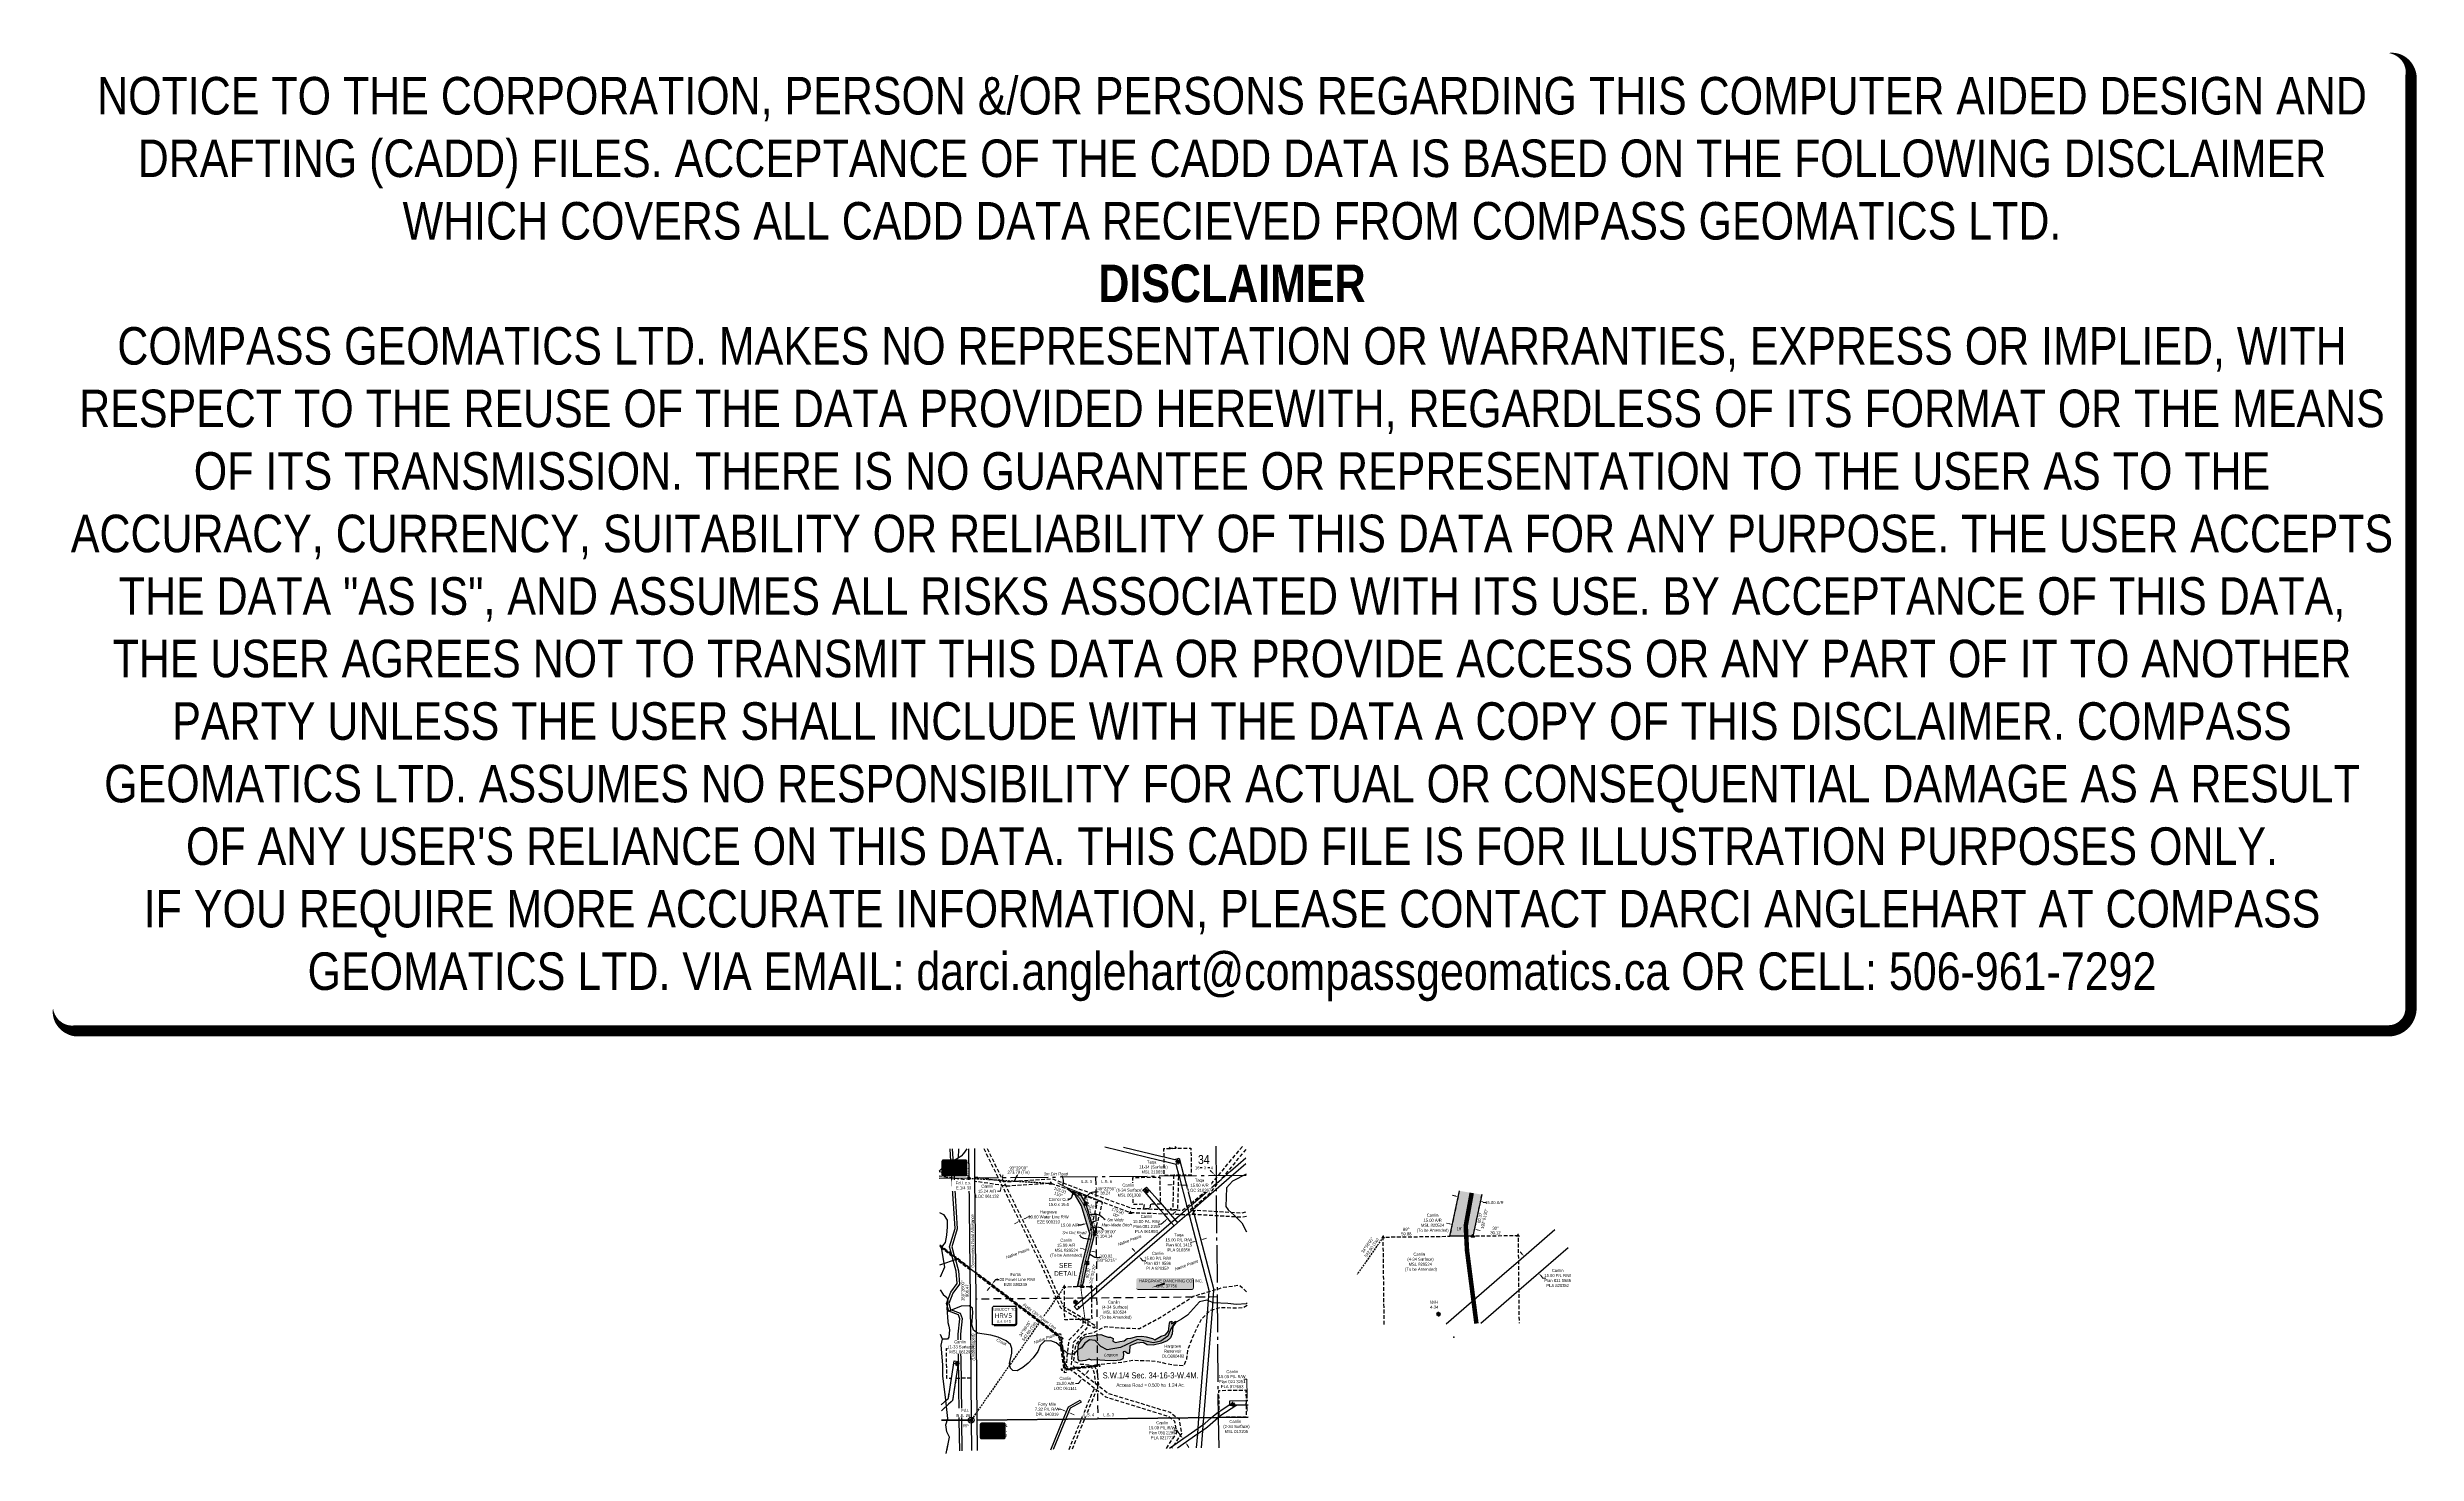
# Model space of a CAD drawing. Extents: x 543237 to 551134, y 5581272 to 5585958.
import ezdxf
from ezdxf.enums import TextEntityAlignment as Align

# ---------------------------------------------------------------- set-up
doc = ezdxf.new("R2010")
doc.units = 0
doc.header["$LTSCALE"] = 5
doc.header["$PDSIZE"] = 0.5
for name, pattern in [('foc-ACCESSROAD', [3.75, 2.5, -1.25]), ('foc-FLOWLINE', [3.75, 2.5, -1.25]), ('foc-LSD', [8, 5, -3]), ('foc-QUARTERLINE', [33, 25, -3, 2, -3]), ('foc-TIELINE', [1.875, 1.25, -0.625]), ('foc-TOPO', [1, 0.2, -0.8])]:
    doc.linetypes.add(name, pattern=pattern)
doc.layers.get('Defpoints').update_dxf_attribs({"color": 9})
for name, color, linetype in [('10', 1, 'Continuous'), ('35', 37, 'Continuous'), ('9', 3, 'Continuous'), ('AS-FENCE', 48, 'foc-FENCE'), ('AS-OWNER', 7, 'Continuous'), ('AS-POWER', 104, 'foc-POWER'), ('AS-ROADS', 254, 'Continuous'), ('AS-SYMBOL', 7, 'Continuous'), ('C-AR', 13, 'foc-ACCESSROAD'), ('C-RW', 13, 'Continuous'), ('C-SYMBOL', 7, 'Continuous'), ('C-WS', 13, 'foc-ACCESSROAD'), ('C-WS-S', 8, 'Continuous'), ('CG-NOTES', 7, 'Continuous'), ('CTW', 7, 'Continuous'), ('DETAIL-T', 7, 'Continuous'), ('F-AR', 190, 'foc-ACCESSROAD'), ('F-EZE', 190, 'foc-FLOWLINE'), ('F-FLOWLINE', 190, 'foc-FLOWLINE'), ('F-RW', 190, 'Continuous'), ('F-WS', 190, 'foc-ACCESSROAD'), ('F-WS-S', 8, 'Continuous'), ('L-AREAWORK', 5, 'Continuous'), ('L-BD', 7, 'Continuous'), ('L-BD1', 253, 'Continuous'), ('L-MON', 1, 'Continuous'), ('L-QSEC', 8, 'foc-QUARTERLINE'), ('L-ROAD-T', 7, 'Continuous'), ('L-SEC', 7, 'Continuous'), ('L-SECLBL', 7, 'Continuous'), ('L-SECTION-LSD', 7, 'foc-LSD'), ('L-TIE', 7, 'foc-TIELINE'), ('L-TIE-T', 7, 'Continuous'), ('P-PROPOSED', 10, 'Continuous'), ('P-PROPOSED-H', 21, 'Continuous'), ('P-TXT', 4, 'Continuous'), ('T-CREEK', 160, 'Continuous'), ('T-LOW-AREA', 48, 'foc-TOPO'), ('T-WATER', 160, 'Continuous'), ('T-WATER-H', 133, 'Continuous'), ('T-WATER-T', 170, 'Continuous')]:
    doc.layers.add(name, color=color, linetype=linetype)
for name, color, linetype, lineweight in [('AS-GENERAL', 48, 'Continuous', 18), ('C-AR-T', 13, 'Continuous', 9), ('C-RW-T', 13, 'Continuous', 9), ('C-WS-T', 13, 'Continuous', 9), ('F-AR-T', 190, 'Continuous', 9), ('F-EZE-T', 190, 'Continuous', 9), ('F-RW-T', 190, 'Continuous', 9), ('F-WS-T', 190, 'Continuous', 9), ('T-TEXT', 48, 'Continuous', 18)]:
    doc.layers.add(name, color=color, linetype=linetype, lineweight=lineweight)
doc.layers.add('AS-PIPE-AG', color=7, linetype='Continuous', true_color=0x7d00fa)
doc.layers.add('oil_and_gas_wells_pt', color=7, linetype='Continuous', true_color=0xad5f21)
doc.layers.add('DISCLAIMER', color=7, linetype='Continuous', plot=False)
doc.styles.add('100L', font='ARIALN.TTF', dxfattribs={"height": 11})
doc.styles.add('175L', font='ARIALN.TTF', dxfattribs={"height": 20})
doc.styles.add('80', font='ARIALN.TTF', dxfattribs={"height": 10})
doc.styles.add('80CG', font='ARIALN.TTF', dxfattribs={"height": 10})
doc.styles.add('80L', font='ARIALN.TTF', dxfattribs={"height": 10})
doc.styles.add('80LS', font='ARIALNI.TTF', dxfattribs={"height": 10})
doc.styles.add('foc-LtypeFont', font='ARIALN.TTF', dxfattribs={"height": 7.35})
doc.styles.add('HRV', font='ARIALN.TTF', dxfattribs={"height": 3})
doc.styles.add('SIMPLEX', font='ARIALN.TTF')
doc.linetypes.add('foc-FENCE', pattern='A,10,-1,["X",foc-LtypeFont,S=0.2,R=0,X=-0.625,Y=-0.75],-1.24', length=12.24)
doc.linetypes.add('foc-POWER', pattern='A,6,-1,["P",foc-LtypeFont,S=0.2,R=0,X=-0.625,Y=-0.75],-1.24,4', length=12.24)
doc.linetypes.add('foc-TOPO-flowdirection-NOLINE', pattern='A,0,[">",foc-LtypeFont,S=0.3,R=0,X=0,Y=-0.945],-20,[">",foc-LtypeFont,S=0.3,R=0,X=0,Y=-0.945],0', length=20)
doc.dimstyles.new('Compass 5 000', dxfattribs={"dimscale": 5, "dimtxt": 9, "dimasz": 2, "dimexe": 0.2, "dimexo": 0.0625, "dimgap": 0.5, "dimtad": 0, "dimtih": 1, "dimtoh": 1, "dimzin": 0, "dimdsep": 46, "dimtxsty": '80CG', "dimcen": 0.1, "dimse1": 1, "dimse2": 1, "dimclrd": 256, "dimclrt": 256, "dimaunit": 1, "dimadec": 4, "dimazin": 0, "dimtfac": 0.06, "dimtofl": 0, "dimtmove": 0, "dimatfit": 1, "dimfxl": 0.2, "dimtolj": 1, "dimtzin": 0, "dimlwd": -1, "dimarcsym": 0})

# ---------------------------------------------------------------- blocks, each defined once
blk = doc.blocks.new('L-SECLBL')
at = {"layer": '9', "color": 7}
for p, q in [((-5.1, -27.8), (-12.3, -27.8)), ((20.7, -27.8), (13.5, -27.8))]:
    blk.add_line(p, q, dxfattribs=at)
at = {"layer": '10', "color": 2, "style": 'SIMPLEX'}
blk.add_attdef('SEC', text='', height=30, dxfattribs=at).set_placement((0, 0), align=Align.MIDDLE)
at = {"layer": '10', "color": 5, "style": '80L'}
blk.add_attdef('TWP', text='', height=9.5, dxfattribs=at).set_placement((-14.4, -27.4), align=Align.MIDDLE_RIGHT)
blk.add_attdef('RGE', text='', height=9.5, dxfattribs=at).set_placement((3.6, -27.4), align=Align.MIDDLE_CENTER)
blk.add_attdef('MER', text='', height=9.5, dxfattribs=at).set_placement((23.2, -27.4), align=Align.MIDDLE_LEFT)
blk = doc.blocks.new('fdia')
at = {"color": 255, "const_width": 1}
blk.add_lwpolyline([(-0.5, 0, 1), (0.5, 0, 1)], format="xyb", close=True, dxfattribs=at)
blk = doc.blocks.new('Fdiaa')
blk.add_blockref('fdia', (0, 0))
blk = doc.blocks.new('fdib')
at = {"color": 1, "const_width": 1.6}
blk.add_lwpolyline([(-0.4, 0, 1), (0.4, 0, 1)], format="xyb", close=True, dxfattribs=at)
at = {"color": 1}
blk.add_circle((0, 0), 0.8, dxfattribs=at)
blk = doc.blocks.new('Fdibb')
blk.add_blockref('fdib', (0, 0))
blk = doc.blocks.new('fdicc')
for name in ['Fdibb', 'Fdiaa']:
    blk.add_blockref(name, (0, 0))
blk = doc.blocks.new('FDI')
blk.add_blockref('fdicc', (0, 0))
blk = doc.blocks.new('STRIA')
blk.add_hatch(color=255).paths.add_polyline_path([(0, 1.5), (-1.5, -0.9), (1.4, -0.9)])
blk = doc.blocks.new('STRIAA')
blk.add_blockref('STRIA', (0, 0))
blk = doc.blocks.new('STRIB')
at = {"color": 1}
blk.add_solid([(-1.1, -0.7), (0, 1.1), (1, -0.7)], dxfattribs=at)
blk = doc.blocks.new('STRIBB')
blk.add_blockref('STRIB', (0, 0))
blk = doc.blocks.new('STRICC')
for name in ['STRIAA', 'STRIBB']:
    blk.add_blockref(name, (0, 0))
blk = doc.blocks.new('fdspike')
blk.add_blockref('STRICC', (0, 0))
blk = doc.blocks.new('TRIA')
blk.add_hatch(color=255).paths.add_polyline_path([(0, 1.5), (-1.5, -0.9), (1.4, -0.9)])
blk = doc.blocks.new('TRIAA')
blk.add_blockref('TRIA', (0, 0))
blk = doc.blocks.new('TRIB')
at = {"color": 1}
blk.add_lwpolyline([(-1.1, -0.7), (0, 1.1), (1, -0.7)], close=True, dxfattribs=at)
blk = doc.blocks.new('TRIBB')
blk.add_blockref('TRIB', (0, 0))
blk = doc.blocks.new('TRICC')
for name in ['TRIAA', 'TRIBB']:
    blk.add_blockref(name, (0, 0))
blk = doc.blocks.new('plspike')
blk.add_blockref('TRICC', (0, 0))
blk = doc.blocks.new('GAS')
h = blk.add_hatch(color=255)
h.dxf.hatch_style = 1
edge = h.paths.add_edge_path()
edge.add_arc((0, 0), 0.9, 0, 360)
for p, q in [((-0.8, 0), (-1.6, 0)), ((-0.6, 0.6), (-1.1, 1.1)), ((0, 0.8), (0, 1.6)), ((0.6, 0.6), (1.1, 1.1)), ((1.6, 0), (0.8, 0)), ((-0.6, -0.6), (-1.1, -1.1)), ((0, -0.8), (0, -1.6)), ((1.1, -1.1), (0.6, -0.6))]:
    blk.add_line(p, q)
blk.add_circle((0, 0), 0.8)
blk = doc.blocks.new('RISER')
h = blk.add_hatch(color=255)
h.dxf.hatch_style = 1
edge = h.paths.add_edge_path()
edge.add_arc((0, 0), 0.7, 0, 360)
blk.add_hatch(color=13).paths.add_polyline_path([(0.6, -0.2), (-0.6, -0.2, 0.774597)])
at = {"color": 13}
blk.add_line((-0.6, -0.2), (0.6, -0.2), dxfattribs=at)
blk.add_circle((0, 0), 0.6, dxfattribs=at)
blk = doc.blocks.new('TEMP')
h = blk.add_hatch(color=255)
h.dxf.hatch_style = 1
h.paths.add_polyline_path([(0, 0.3), (-0.7, 1.2), (-0.7, 0.7), (-1.2, 0.7), (-0.3, 0), (-1.2, -0.7), (-0.7, -0.7), (-0.7, -1.2), (0, -0.3), (0.7, -1.2), (0.7, -0.7), (1.2, -0.7), (0.3, 0), (1.2, 0.7), (0.7, 0.7), (0.7, 1.2)])
h.paths.add_polyline_path([(0.6, 0.8), (0.6, 0.6), (0.8, 0.6), (0.1, 0), (0.8, -0.6), (0.6, -0.6), (0.6, -0.8), (0, -0.1), (-0.6, -0.8), (-0.6, -0.6), (-0.8, -0.6), (-0.1, 0), (-0.8, 0.6), (-0.6, 0.6), (-0.6, 0.8), (0, 0.1)], flags=16)
h = blk.add_hatch(color=1)
h.dxf.hatch_style = 1
h.paths.add_polyline_path([(0, 0.1), (-0.6, 0.8), (-0.6, 0.6), (-0.8, 0.6), (-0.1, 0), (-0.8, -0.6), (-0.6, -0.6), (-0.6, -0.8), (0, -0.1), (0.6, -0.8), (0.6, -0.6), (0.8, -0.6), (0.1, 0), (0.8, 0.6), (0.6, 0.6), (0.6, 0.8)])
at = {"color": 1}
for p, q in [((-0.1, 0), (0.1, 0)), ((0, 0.1), (0, -0.1))]:
    blk.add_line(p, q, dxfattribs=at)
at = {"color": 255, "flags": 128}
blk.add_lwpolyline([(-0.3, 0), (-1.2, 0.7), (-0.7, 0.7), (-0.7, 1.2), (0, 0.3), (0.7, 1.2), (0.7, 0.7), (1.2, 0.7), (0.3, 0), (1.2, -0.7), (0.7, -0.7), (0.7, -1.2), (0, -0.3), (-0.7, -1.2), (-0.7, -0.7), (-1.2, -0.7)], close=True, dxfattribs=at)
at = {"color": 1, "flags": 128}
blk.add_lwpolyline([(-0.1, 0), (-0.8, 0.6), (-0.6, 0.6), (-0.6, 0.8), (0, 0.1), (0.6, 0.8), (0.6, 0.6), (0.8, 0.6), (0.1, 0), (0.8, -0.6), (0.6, -0.6), (0.6, -0.8), (0, -0.1), (-0.6, -0.8), (-0.6, -0.6), (-0.8, -0.6)], close=True, dxfattribs=at)
blk = doc.blocks.new('*U41')
at = {"layer": '35', "color": 3}
blk.add_circle((0, 0), 10, dxfattribs=at)
at = {"layer": '35', "color": 3, "style": '80'}
blk.add_attdef('RP_001', (-27.4, -23.9), '', height=10, dxfattribs=at)
blk = doc.blocks.new('*U42')
h = blk.add_hatch(color=254)
edge = h.paths.add_edge_path()
edge.add_line((-36.5, -28.5), (36.5, -28.5))
edge.add_arc((36.5, -22.5), 6, 270, 360)
edge.add_line((42.5, -22.5), (42.5, 21))
edge.add_arc((36.5, 21), 6, 0, 90)
edge.add_line((36.5, 27), (-36.5, 27))
edge.add_arc((-36.5, 21), 6, 90, 180)
edge.add_line((-42.5, 21), (-42.5, -22.5))
edge.add_arc((-36.5, -22.5), 6, 180, 270)
at = {"color": 1, "flags": 128}
blk.add_lwpolyline([(-36.5, -28.5, 3, 3, 0), (36.5, -28.5, 3, 3, 0.414214), (42.5, -22.5, 3, 3, 0), (42.5, 21, 3, 0, 0.414214), (36.5, 27, 0, 0, 0), (-36.5, 27, 0, 0, 0.414214), (-42.5, 21, 0, 0, 0), (-42.5, -22.5, 0, 3, 0.414214)], format="xyseb", close=True, dxfattribs=at)
blk.add_lwpolyline([(-28.2, -9.7, 0, 10, 0), (0, 0, 5, 5, 0)], format="xyseb", dxfattribs=at)
at = {"color": 1, "style": '80'}
blk.add_attdef('ENTER_TEXT_001', (-36, -5), '', height=10, dxfattribs=at)
blk = doc.blocks.new('HRV')
blk.add_lwpolyline([(-35.1, 31.6), (37.2, 31.6), (37.2, -25.5, -0.414214), (32.2, -30.5), (-40.1, -30.5), (-40.1, 26.6, -0.414214)], format="xyb", close=True)
at = {"const_width": 5, "flags": 128}
blk.add_lwpolyline([(-35.1, -33), (32.2, -33, 0.414214), (39.7, -25.5), (39.7, 26.6)], format="xyb", dxfattribs=at)
at = {"style": '80L'}
blk.add_text('SUBJECT TO', height=9.5, dxfattribs=at).set_placement((-2, 13.1), align=Align.BOTTOM_CENTER)
blk.add_attdef('(N.W.1/4 00)', text='', height=7.12, dxfattribs=at).set_placement((-2, -24.4), align=Align.BOTTOM_CENTER)
at = {"layer": 'CTW', "color": 3, "style": 'HRV'}
blk.add_text('HRV', height=15, dxfattribs=at).set_placement((-10.9, -0.2), align=Align.MIDDLE_CENTER)
blk.add_attdef('0', text='', height=15, dxfattribs=at).set_placement((18.3, -0.2), align=Align.MIDDLE_CENTER)
blk = doc.blocks.new('*U44')
h = blk.add_hatch(color=59)
edge = h.paths.add_edge_path()
edge.add_line((-89, -20), (89, -20))
edge.add_arc((89, -14), 6, 270, 360)
edge.add_line((95, -14), (95, 12.5))
edge.add_arc((89, 12.5), 6, 0, 90)
edge.add_line((89, 18.5), (-89, 18.5))
edge.add_arc((-89, 12.5), 6, 90, 180)
edge.add_line((-95, 12.5), (-95, -14))
edge.add_arc((-89, -14), 6, 180, 270)
at = {"color": 1, "flags": 128}
blk.add_lwpolyline([(-89, -20, 3, 3, 0), (89, -20, 3, 3, 0.414214), (95, -14, 3, 3, 0), (95, 12.5, 3, 0, 0.414214), (89, 18.5, 0, 0, 0), (-89, 18.5, 0, 0, 0.414214), (-95, 12.5, 0, 0, 0), (-95, -14, 0, 3, 0.414214)], format="xyseb", close=True, dxfattribs=at)
blk.add_lwpolyline([(-44.4, -13.5, 0, 7.5, 0), (0, 0, 0, 0, 0)], format="xyseb", dxfattribs=at)
at = {"color": 1, "style": '80'}
blk.add_attdef('ENTER_TEXT_001', (-36, -5), '', height=10, dxfattribs=at)
blk = doc.blocks.new('*D45')
at = {"layer": 'C-AR-T', "transparency": 16777216}
for p, q in [((546420, 5582191.3), (546421.5, 5582201.2)), ((546413.3, 5582146.6), (546403.3, 5582146.6)), ((546414.8, 5582156.5), (546413.3, 5582146.6))]:
    blk.add_line(p, q, dxfattribs=at)
for points in [[(546418.3, 5582191.6), (546421.6, 5582191.1), (546418.5, 5582181.4)], [(546413.2, 5582156.7), (546416.5, 5582156.2), (546416.3, 5582166.4)]]:
    blk.add_solid(points, dxfattribs=at)
at = {"layer": 'Defpoints', "color": 0, "transparency": 16777216}
for p in [(546417.6, 5582181.6), (546415.3, 5582166.5), (546416.3, 5582166.4)]:
    blk.add_point(p, dxfattribs=at)
at = {"layer": 'C-AR-T', "transparency": 16777216, "insert": (546369.1, 5582146.6), "char_height": 10, "attachment_point": 5, "style": '80CG'}
blk.add_mtext('\\A1;Canlin\\P15.24 A/R\\PLOC 061132', dxfattribs=at)
blk = doc.blocks.new('*D46')
at = {"layer": 'Defpoints', "color": 0, "transparency": 16777216}
for p in [(546482.4, 5582038.1), (546486.8, 5582051.8), (546491.4, 5582042.6)]:
    blk.add_point(p, dxfattribs=at)
at = {"layer": 'F-EZE-T', "transparency": 16777216}
for p, q in [((546468.9, 5582042.9), (546459.9, 5582038.5)), ((546495.7, 5582056.3), (546505.4, 5582061.1)), ((546505.4, 5582061.1), (546515.4, 5582061.1))]:
    blk.add_line(p, q, dxfattribs=at)
for points in [[(546468.1, 5582044.4), (546469.6, 5582041.5), (546477.8, 5582047.4)], [(546495, 5582057.8), (546496.5, 5582054.8), (546486.8, 5582051.8)]]:
    blk.add_solid(points, dxfattribs=at)
at = {"layer": 'F-EZE-T', "transparency": 16777216, "insert": (546573.6, 5582061.1), "char_height": 10, "attachment_point": 5, "style": '80CG'}
blk.add_mtext('\\A1;Hargrave\\P10.00 Water Line R/W\\PEZE 900310', dxfattribs=at)
blk = doc.blocks.new('*D47')
at = {"layer": 'C-AR-T', "transparency": 16777216}
for p, q in [((546700.9, 5581541.8), (546707.1, 5581549.7)), ((546673.2, 5581506.4), (546663.2, 5581506.4)), ((546679.4, 5581514.3), (546673.2, 5581506.4))]:
    blk.add_line(p, q, dxfattribs=at)
for points in [[(546699.6, 5581542.9), (546702.2, 5581540.8), (546694.8, 5581534)], [(546678.1, 5581515.3), (546680.7, 5581513.2), (546685.5, 5581522.1)]]:
    blk.add_solid(points, dxfattribs=at)
at = {"layer": 'Defpoints', "color": 0, "transparency": 16777216}
for p in [(546691.4, 5581536.6), (546682.2, 5581524.8), (546685.5, 5581522.1)]:
    blk.add_point(p, dxfattribs=at)
at = {"layer": 'C-AR-T', "transparency": 16777216, "insert": (546629.7, 5581506.4), "char_height": 10, "attachment_point": 5, "style": '80CG'}
blk.add_mtext('\\A1;Canlin\\P15.00 A/R\\PLOC 061141', dxfattribs=at)
blk = doc.blocks.new('*D48')
at = {"layer": 'Defpoints', "color": 0, "transparency": 16777216}
for p in [(546631.1, 5581406.3), (546633.7, 5581412.5), (546637.9, 5581403.5)]:
    blk.add_point(p, dxfattribs=at)
at = {"layer": 'F-RW-T', "transparency": 16777216}
for p, q in [((546615.2, 5581420.1), (546605.2, 5581420.1)), ((546624.4, 5581416.3), (546615.2, 5581420.1)), ((546649.7, 5581405.9), (546658.9, 5581402.1))]:
    blk.add_line(p, q, dxfattribs=at)
for points in [[(546625.1, 5581417.9), (546623.8, 5581414.8), (546633.7, 5581412.5)], [(546650.3, 5581407.4), (546649, 5581404.4), (546640.4, 5581409.7)]]:
    blk.add_solid(points, dxfattribs=at)
at = {"layer": 'F-RW-T', "transparency": 16777216, "insert": (546568.9, 5581420.1), "char_height": 10, "attachment_point": 5, "style": '80CG'}
blk.add_mtext('\\A1;Forty Mile\\P7.32 P/L R/W\\PDPL 840319', dxfattribs=at)
blk = doc.blocks.new('*D49')
at = {"layer": 'Defpoints', "color": 0, "transparency": 16777216}
for p in [(547060.5, 5582003.7), (547066.4, 5581980.9), (547074.9, 5582007.4)]:
    blk.add_point(p, dxfattribs=at)
at = {"layer": 'F-RW-T', "transparency": 16777216}
for p, q in [((547056.7, 5581978.4), (547047.1, 5581975.9)), ((547090.5, 5581987.2), (547100.2, 5581989.8))]:
    blk.add_line(p, q, dxfattribs=at)
for points in [[(547056.3, 5581980), (547057.2, 5581976.8), (547066.4, 5581980.9)], [(547090.1, 5581988.9), (547090.9, 5581985.6), (547080.8, 5581984.7)]]:
    blk.add_solid(points, dxfattribs=at)
at = {"layer": 'F-RW-T', "transparency": 16777216, "insert": (547008, 5581975.9), "char_height": 10, "attachment_point": 5, "style": '80CG'}
blk.add_mtext('\\A1;Taqa\\P15.00 P/L R/W\\PPlan 901 1415\\PPLA 910358', dxfattribs=at)
blk = doc.blocks.new('*D50')
at = {"layer": 'C-RW-T', "transparency": 16777216}
for p, q in [((546949.3, 5582037.4), (546939.3, 5582037.4)), ((546963.6, 5582049.7), (546949.3, 5582037.4)), ((546990.1, 5582072.5), (546997.6, 5582079.1))]:
    blk.add_line(p, q, dxfattribs=at)
for points in [[(546962.5, 5582051), (546964.7, 5582048.4), (546971.2, 5582056.2)], [(546989, 5582073.8), (546991.1, 5582071.3), (546982.5, 5582066)]]:
    blk.add_solid(points, dxfattribs=at)
at = {"layer": 'Defpoints', "color": 0, "transparency": 16777216}
for p in [(546957.4, 5582095.1), (546946.1, 5582085.3), (546971.2, 5582056.2)]:
    blk.add_point(p, dxfattribs=at)
at = {"layer": 'C-RW-T', "transparency": 16777216, "insert": (546900.2, 5582037.4), "char_height": 10, "attachment_point": 5, "style": '80CG'}
blk.add_mtext('\\A1;Canlin\\P15.00 P/L R/W\\PPlan 081 2159\\PPLA 061993', dxfattribs=at)
blk = doc.blocks.new('*D51')
at = {"layer": 'Defpoints', "color": 0, "transparency": 16777216}
blk.add_point((546991, 5582170.7), dxfattribs=at)
at = {"layer": 'F-AR-T', "transparency": 16777216}
for p, q in [((546980.9, 5582168.2), (546970.9, 5582168.5)), ((547015.9, 5582167.3), (547042.6, 5582166.5))]:
    blk.add_line(p, q, dxfattribs=at)
for points in [[(546981, 5582169.9), (546980.9, 5582166.5), (546990.9, 5582167.9)], [(547016, 5582168.9), (547015.9, 5582165.6), (547005.9, 5582167.5)]]:
    blk.add_solid(points, dxfattribs=at)
at = {"layer": 'F-AR-T', "transparency": 16777216, "insert": (547076.9, 5582166.5), "char_height": 10, "attachment_point": 5, "style": '80CG', "bg_fill": 3, "box_fill_scale": 1.1, "bg_fill_color": 256, "bg_fill_true_color": 13158600, "bg_fill_transparency": 0}
blk.add_mtext('\\A1;Taqa\\P15.00 A/R\\PLOC 210267', dxfattribs=at)
at = {"layer": 'Defpoints', "color": 0, "transparency": 16777216}
for p in [(547005.9, 5582167.5), (547006, 5582170.3)]:
    blk.add_point(p, dxfattribs=at)
blk = doc.blocks.new('*D52')
at = {"layer": 'C-RW-T', "transparency": 16777216}
for p, q in [((546858.9, 5581948.7), (546852.3, 5581956.3)), ((546881.8, 5581922.2), (546888.4, 5581914.7)), ((546888.4, 5581914.7), (546898.4, 5581914.7))]:
    blk.add_line(p, q, dxfattribs=at)
for points in [[(546860.1, 5581949.8), (546857.6, 5581947.6), (546865.4, 5581941.2)], [(546883.1, 5581923.3), (546880.6, 5581921.1), (546875.3, 5581929.8)]]:
    blk.add_solid(points, dxfattribs=at)
at = {"layer": 'Defpoints', "color": 0, "transparency": 16777216}
for p in [(546866.3, 5581941.9), (546876.2, 5581930.5), (546875.3, 5581929.8)]:
    blk.add_point(p, dxfattribs=at)
at = {"layer": 'C-RW-T', "transparency": 16777216, "insert": (546937.4, 5581914.7), "char_height": 10, "attachment_point": 5, "style": '80CG'}
blk.add_mtext('\\A1;Canlin\\P15.00 P/L R/W\\PPlan 831 0586\\PPLA 820352', dxfattribs=at)
blk = doc.blocks.new('*D53')
at = {"layer": 'C-RW-T', "transparency": 16777216}
for p, q in [((547001.4, 5581350.3), (546991.4, 5581350.3)), ((547015.9, 5581329.6), (547001.4, 5581350.3)), ((547035.9, 5581301.1), (547041.7, 5581292.9))]:
    blk.add_line(p, q, dxfattribs=at)
for points in [[(547017.3, 5581330.6), (547014.6, 5581328.6), (547021.7, 5581321.4)], [(547037.3, 5581302), (547034.5, 5581300.1), (547030.2, 5581309.3)]]:
    blk.add_solid(points, dxfattribs=at)
at = {"layer": 'Defpoints', "color": 0, "transparency": 16777216}
for p in [(547019.6, 5581319.9), (547021.7, 5581321.4), (547028.1, 5581307.8)]:
    blk.add_point(p, dxfattribs=at)
at = {"layer": 'C-RW-T', "transparency": 16777216, "insert": (546952.3, 5581350.3), "char_height": 10, "attachment_point": 5, "style": '80CG'}
blk.add_mtext('\\A1;Canlin\\P15.00 P/L R/W\\PPlan 051 2299\\PPLA 021772', dxfattribs=at)
blk = doc.blocks.new('*D54')
at = {"layer": 'C-RW-T', "transparency": 16777216}
for p, q in [((547234.8, 5581520.4), (547224.8, 5581520.4)), ((547235.6, 5581459.1), (547234.8, 5581520.4)), ((547236, 5581424.1), (547236.1, 5581414.1))]:
    blk.add_line(p, q, dxfattribs=at)
for points in [[(547237.2, 5581459.1), (547233.9, 5581459), (547235.7, 5581449.1)], [(547237.7, 5581424.1), (547234.3, 5581424.1), (547235.9, 5581434.1)]]:
    blk.add_solid(points, dxfattribs=at)
at = {"layer": 'Defpoints', "color": 0, "transparency": 16777216}
for p in [(547213.7, 5581448.8), (547213.8, 5581433.8), (547235.7, 5581449.1)]:
    blk.add_point(p, dxfattribs=at)
at = {"layer": 'C-RW-T', "transparency": 16777216, "insert": (547185.7, 5581520.4), "char_height": 10, "attachment_point": 5, "style": '80CG'}
blk.add_mtext('\\A1;Canlin\\P15.00 P/L R/W\\PPlan 021 3251\\PPLA 012683', dxfattribs=at)
blk = doc.blocks.new('*D55')
at = {"layer": 'Defpoints', "color": 0, "transparency": 16777216}
for p in [(546380.9, 5581832.4), (546384.6, 5581837.1), (546385.5, 5581836.4)]:
    blk.add_point(p, dxfattribs=at)
at = {"layer": 'F-EZE-T', "transparency": 16777216}
for p, q in [((546391.6, 5581844.4), (546397.6, 5581852.4)), ((546397.6, 5581852.4), (546407.6, 5581852.4)), ((546375.9, 5581823.7), (546369.8, 5581815.7))]:
    blk.add_line(p, q, dxfattribs=at)
for points in [[(546374.5, 5581824.7), (546377.2, 5581822.7), (546381.9, 5581831.6)], [(546390.2, 5581845.4), (546392.9, 5581843.4), (546385.5, 5581836.4)]]:
    blk.add_solid(points, dxfattribs=at)
at = {"layer": 'F-EZE-T', "transparency": 16777216, "insert": (546464, 5581852.4), "char_height": 10, "attachment_point": 5, "style": '80CG'}
blk.add_mtext('\\A1;Fortis\\P6.00 Power Line R/W\\PEZE 880240', dxfattribs=at)
blk = doc.blocks.new('*D56')
at = {"layer": 'C-AR-T', "transparency": 16777216}
for p, q in [((546688.7, 5581954.3), (546679, 5581956.8)), ((546722.6, 5581945.6), (546732.3, 5581943.1))]:
    blk.add_line(p, q, dxfattribs=at)
for points in [[(546689.1, 5581955.9), (546688.3, 5581952.7), (546698.4, 5581951.8)], [(546723, 5581947.2), (546722.2, 5581944), (546712.9, 5581948.1)]]:
    blk.add_solid(points, dxfattribs=at)
at = {"layer": 'Defpoints', "color": 0, "transparency": 16777216}
for p in [(546698.4, 5581951.8), (546698.6, 5581952.5), (546713.1, 5581948.7)]:
    blk.add_point(p, dxfattribs=at)
at = {"layer": 'C-AR-T', "transparency": 16777216, "insert": (546632.7, 5581956.8), "char_height": 10, "attachment_point": 5, "style": '80CG'}
blk.add_mtext('\\A1;Canlin\\P15.00 A/R\\PMSL 820524\\P(To be Amended)', dxfattribs=at)
blk = doc.blocks.new('*D57')
at = {"layer": 'Defpoints', "color": 0, "transparency": 16777216}
for p in [(546699.2, 5582046), (546701.2, 5582039.3), (546713.6, 5582050.3)]:
    blk.add_point(p, dxfattribs=at)
at = {"layer": 'P-TXT', "transparency": 16777216}
for p, q in [((546682, 5582033.6), (546672, 5582033.6)), ((546691.6, 5582036.4), (546682, 5582033.6)), ((546725.2, 5582046.3), (546734.8, 5582049.1))]:
    blk.add_line(p, q, dxfattribs=at)
for points in [[(546691.1, 5582038), (546692.1, 5582034.8), (546701.2, 5582039.3)], [(546724.7, 5582047.9), (546725.6, 5582044.7), (546715.6, 5582043.5)]]:
    blk.add_solid(points, dxfattribs=at)
at = {"layer": 'P-TXT', "transparency": 16777216, "insert": (546644.7, 5582033.6), "char_height": 10, "attachment_point": 5, "style": '80CG'}
blk.add_mtext('\\A1;15.00 A/R', dxfattribs=at)
blk = doc.blocks.new('*D58')
at = {"layer": 'C-AR-T', "transparency": 16777216}
for p, q in [((547910.1, 5582038.1), (547900.3, 5582040.1)), ((548002.9, 5582018.3), (548012.7, 5582016.2))]:
    blk.add_line(p, q, dxfattribs=at)
for points in [[(547910.4, 5582039.7), (547909.7, 5582036.4), (547919.8, 5582036)], [(548003.3, 5582019.9), (548002.6, 5582016.6), (547993.2, 5582020.4)]]:
    blk.add_solid(points, dxfattribs=at)
at = {"layer": 'Defpoints', "color": 0, "transparency": 16777216}
for p in [(547936.6, 5582114.6), (548009.9, 5582099), (547993.2, 5582020.4)]:
    blk.add_point(p, dxfattribs=at)
at = {"layer": 'C-AR-T', "transparency": 16777216, "insert": (547853.9, 5582040.1), "char_height": 10, "attachment_point": 5, "style": '80CG'}
blk.add_mtext('\\A1;Canlin\\P15.00 A/R\\PMSL 820524\\P(To be Amended)', dxfattribs=at)
blk = doc.blocks.new('*D59')
at = {"layer": 'Defpoints', "color": 0, "transparency": 16777216}
for p in [(547939.5, 5582128.5), (547920.8, 5582040.4), (547994.1, 5582024.8)]:
    blk.add_point(p, dxfattribs=at)
at = {"layer": 'P-TXT', "transparency": 16777216}
for p, q in [((547929.7, 5582130.6), (547920, 5582132.7)), ((548022.6, 5582110.8), (548032.4, 5582108.7))]:
    blk.add_line(p, q, dxfattribs=at)
for points in [[(547930.1, 5582132.2), (547929.4, 5582129), (547939.5, 5582128.5)], [(548023, 5582112.4), (548022.3, 5582109.2), (548012.9, 5582112.9)]]:
    blk.add_solid(points, dxfattribs=at)
at = {"layer": 'P-TXT', "transparency": 16777216, "insert": (548059.7, 5582108.7), "char_height": 10, "attachment_point": 5, "style": '80CG'}
blk.add_mtext('\\A1;15.00 A/R', dxfattribs=at)
blk = doc.blocks.new('*D60')
at = {"layer": 'C-RW-T', "transparency": 16777216}
for p, q in [((548152.4, 5581937.4), (548145.8, 5581945)), ((548214.5, 5581865.6), (548221.7, 5581857.3)), ((548221.7, 5581857.3), (548231.7, 5581857.3))]:
    blk.add_line(p, q, dxfattribs=at)
for points in [[(548153.6, 5581938.5), (548151.1, 5581936.3), (548158.9, 5581929.8)], [(548215.8, 5581866.7), (548213.3, 5581864.5), (548208, 5581873.1)]]:
    blk.add_solid(points, dxfattribs=at)
at = {"layer": 'Defpoints', "color": 0, "transparency": 16777216}
for p in [(548173.8, 5581942.7), (548208, 5581873.1), (548222.8, 5581886)]:
    blk.add_point(p, dxfattribs=at)
at = {"layer": 'C-RW-T', "transparency": 16777216, "insert": (548270.8, 5581857.3), "char_height": 10, "attachment_point": 5, "style": '80CG'}
blk.add_mtext('\\A1;Canlin\\P15.00 P/L R/W\\PPlan 831 0586\\PPLA 820352', dxfattribs=at)
blk = doc.blocks.new('Disclaimer_Legal')
at = {"layer": 'DISCLAIMER', "color": 254, "flags": 128}
blk.add_lwpolyline([(-3612.9, -1104.6, 37.5, 37.5, 0), (4096.1, -1104.6, 37.5, 37.5, 0.414214), (4171.1, -1029.6, 37.5, 37.5, 0), (4171.1, 2078.7, 37.5, 0, 0.414214), (4096.1, 2153.7, 0, 0, 0), (-3612.9, 2153.7, 0, 0, 0.414214), (-3687.9, 2078.7, 0, 0, 0), (-3687.9, -1029.6, 0, 37.5, 0.414214)], format="xyseb", close=True, dxfattribs=at)
at = {"layer": 'DISCLAIMER', "color": 254, "insert": (241.6, 533.9), "char_height": 125, "width": 7717.568, "attachment_point": 5, "style": '80'}
blk.add_mtext('NOTICE TO THE CORPORATION, PERSON &/OR PERSONS REGARDING THIS COMPUTER AIDED DESIGN AND DRAFTING (CADD) FILES. ACCEPTANCE OF THE CADD DATA IS BASED ON THE FOLLOWING DISCLAIMER WHICH COVERS ALL CADD DATA RECIEVED FROM COMPASS GEOMATICS LTD.\\P{\\fArial Narrow|b1|i0|c0|p34;DISCLAIMER}\\PCOMPASS GEOMATICS LTD. MAKES NO REPRESENTATION OR WARRANTIES, EXPRESS OR IMPLIED, WITH RESPECT TO THE REUSE OF THE DATA PROVIDED HEREWITH, REGARDLESS OF ITS FORMAT OR THE MEANS OF ITS TRANSMISSION. THERE IS NO GUARANTEE OR REPRESENTATION TO THE USER AS TO THE ACCURACY, CURRENCY, SUITABILITY OR RELIABILITY OF THIS DATA FOR ANY PURPOSE. THE USER ACCEPTS THE DATA "AS IS", AND ASSUMES ALL RISKS ASSOCIATED WITH ITS USE. BY ACCEPTANCE OF THIS DATA, THE USER AGREES NOT TO TRANSMIT THIS DATA OR PROVIDE ACCESS OR ANY PART OF IT TO ANOTHER PARTY UNLESS THE USER SHALL INCLUDE WITH THE DATA A COPY OF THIS DISCLAIMER. COMPASS GEOMATICS LTD. ASSUMES NO RESPONSIBILITY FOR ACTUAL OR CONSEQUENTIAL DAMAGE AS A RESULT OF ANY USER\'S RELIANCE ON THIS DATA. THIS CADD FILE IS FOR ILLUSTRATION PURPOSES ONLY.\\PIF YOU REQUIRE MORE ACCURATE INFORMATION, PLEASE CONTACT DARCI ANGLEHART AT COMPASS GEOMATICS LTD. VIA EMAIL: darci.anglehart@compassgeomatics.ca OR CELL: 506-961-7292', dxfattribs=at)

msp = doc.modelspace()

# ---------------------------------------------------------------- hatches: boundary and pattern name
at = {"layer": 'P-PROPOSED-H'}
h = msp.add_hatch(color=256, dxfattribs=at)
h.dxf.hatch_style = 1
h.paths.add_polyline_path([(546678.103, 5582137.573), (546697.673, 5582104.507), (546726.901, 5582004.805), (546702.991, 5581907.733), (546686.258, 5581829.159), (546670.89, 5581828.973), (546688.376, 5581911.088), (546711.377, 5582004.466), (546683.814, 5582098.487), (546663.446, 5582132.903), (546640.807, 5582151.344)])
h = msp.add_hatch(color=256, dxfattribs=at)
h.dxf.hatch_style = 1
h.paths.add_polyline_path([(547911.443, 5581996.571), (547988.284, 5581997.499), (548017.699, 5582135.625), (547943.663, 5582147.931)])
at = {"layer": 'T-WATER-H'}
h = msp.add_hatch(color=256, dxfattribs=at)
h.dxf.hatch_style = 1
h.paths.add_polyline_path([(546673.516, 5581636.061), (546683.228, 5581651.546), (546694.344, 5581661.024), (546707.98, 5581664.021), (546726.258, 5581666.338), (546736.428, 5581667.726), (546748.231, 5581669.349), (546762.097, 5581663.799), (546772.267, 5581659.872), (546779.916, 5581660.33), (546789.169, 5581655.945), (546788.453, 5581646.925), (546797.477, 5581642.763), (546811.83, 5581645.774), (546825.925, 5581648.287), (546836.123, 5581655.46), (546848.614, 5581657.306), (546868.267, 5581662.856), (546885.14, 5581664.008), (546899.493, 5581661.691), (546919.833, 5581655.46), (546928.628, 5581651.756), (546949.456, 5581663.314), (546963.78, 5581668.629), (546973.262, 5581680.881), (546976.729, 5581706.774), (546979.995, 5581712.848), (546984.349, 5581713.803), (546983.833, 5581704.391), (546996.639, 5581713.476), (546997.327, 5581708.305), (546987.615, 5581695.673), (546985.982, 5581671.862), (546980.195, 5581657.764), (546968.879, 5581648.3), (546950.831, 5581639.975), (546922.154, 5581633.272), (546902.043, 5581634.424), (546888.865, 5581642.292), (546867.35, 5581640.433), (546844.689, 5581631.885), (546843.744, 5581611.778), (546842.34, 5581605.43), (546836.553, 5581606.294), (546827.73, 5581612.655), (546822.659, 5581611.503), (546823.232, 5581601.804), (546821.198, 5581587.784), (546812.088, 5581583.268), (546791.805, 5581581.396), (546761.438, 5581582.836), (546728.55, 5581584.996), (546717.262, 5581583.556), (546709.155, 5581586.593), (546697.008, 5581582.836), (546677.47, 5581580.663), (546672.542, 5581587.601), (546671.826, 5581609.16), (546672.113, 5581626.217)])

# ---------------------------------------------------------------- linework, layer by layer
at = {"layer": 'AS-FENCE', "flags": 128}
msp.add_lwpolyline([(546666.33, 5581775.674), (546662.709, 5581773.289), (546660.475, 5581776.897), (546663.971, 5581779.24), (546666.33, 5581775.674)], dxfattribs=at)
at = {"layer": 'AS-PIPE-AG', "flags": 128}
for points in [[(546663.144, 5581777.028), (546662.758, 5581776.74), (546662.536, 5581777.783), (546663.037, 5581777.958)], [(547872.714, 5581736.847), (547870.784, 5581735.407), (547869.674, 5581740.622), (547872.179, 5581741.497)]]:
    msp.add_lwpolyline(points, dxfattribs=at)
at = {"layer": 'AS-POWER'}
for points in [[(546211.21, 5581964.493), (546270.18, 5581921.937)], [(546211.822, 5581901.311), (546270.18, 5581921.937)]]:
    msp.add_lwpolyline(points, dxfattribs=at)
at = {"layer": 'AS-ROADS', "flags": 128}
for points, const_width in [([(546752.203, 5582112.337), (546689.502, 5582137.07), (546629.509, 5582161.164), (546604.027, 5582174.673)], 2.999), ([(546633.526, 5582158.323), (546663.851, 5582138.077), (546678.111, 5582122.336), (546690.879, 5582101.258), (546702.195, 5582074.532), (546714.276, 5582033.758), (546717.91, 5582013.144), (546716.853, 5581993.691), (546693.452, 5581902.076), (546681.469, 5581835.9), (546682.297, 5581819.623), (546693.876, 5581729.812), (546697.152, 5581707.041)], 2.999), ([(547984.233, 5582141.069), (547964.339, 5582031.207), (547968.479, 5581949.822), (547999.945, 5581705.766)], 14.993)]:
    msp.add_lwpolyline(points, dxfattribs=dict(at, const_width=const_width))
at = {"layer": 'C-AR', "flags": 128}
for points in [[(547231.426, 5582285.95), (547157.781, 5582197.185), (547148.671, 5582186.205), (547132.428, 5582166.627), (547104.151, 5582132.546), (547053.243, 5582090.518), (547043.699, 5582082.639), (547051.745, 5582082.338), (547055.429, 5582082.201), (547062.172, 5582081.948), (547057.098, 5582075.833), (547051.769, 5582069.409), (547049.912, 5582067.17), (547043.822, 5582067.398), (547034.88, 5582067.732), (547012.863, 5582068.558), (546979.2, 5582069.818), (546958.779, 5582070.583), (546848.157, 5582074.728), (546752.807, 5582109.978), (546738.647, 5582115.212), (546583.039, 5582172.743), (546435.791, 5582163.466), (546431.103, 5582164.163), (546419.067, 5582165.952), (546328.563, 5582179.402), (546328.419, 5582194.817), (546367.581, 5582188.996), (546410.835, 5582182.569), (546422.871, 5582180.78), (546436.438, 5582178.764), (546585.297, 5582188.142), (546851.156, 5582089.853), (546891.333, 5582088.346), (546911.446, 5582087.593), (546945.181, 5582086.329), (546965.599, 5582085.564), (546993.305, 5582084.527), (547008.281, 5582083.966), (547020.797, 5582083.497), (547036.249, 5582096.252), (547048.974, 5582106.757), (547093.935, 5582143.873), (547132.22, 5582190.196), (547137.826, 5582196.979), (547221.601, 5582297.954)], [(546208.803, 5582212.594), (546250.79, 5582206.354), (546258.187, 5582205.255), (546308.285, 5582197.81), (546308.424, 5582182.396), (546269.664, 5582188.155), (546259.172, 5582189.715), (546251.774, 5582190.815), (546208.952, 5582197.179)], [(547233.308, 5582062.767), (547219.082, 5582059.58), (547133.33, 5582064.618), (547058.88, 5582068.992), (547051.769, 5582069.409), (547057.098, 5582075.833), (547062.172, 5582081.948), (547063.656, 5582083.737), (547133.197, 5582079.651), (547217.858, 5582074.677), (547233.178, 5582078.11)], [(546967.186, 5581289.933), (547001.089, 5581342.395), (546994.912, 5581379.755), (546981.419, 5581389.847), (546972.718, 5581396.362), (546765.064, 5581459.98), (546734.706, 5581483.704), (546727.099, 5581489.649), (546647.205, 5581552.081), (546640.468, 5581557.347), (546633.169, 5581563.05), (546641.67, 5581649.665), (546689.75, 5581700.412), (546689.411, 5581712.097), (546689.202, 5581719.321), (546704.202, 5581719.508), (546704.338, 5581714.825), (546704.681, 5581702.986), (546704.923, 5581694.62), (546656.096, 5581643.081), (546648.903, 5581569.793), (546661.729, 5581559.77), (546668.468, 5581554.503), (546730.665, 5581505.9), (546739.352, 5581499.11), (546772.113, 5581473.51), (546979.612, 5581409.938), (547006.09, 5581390.122), (547008.728, 5581388.151), (547016.833, 5581339.121), (546991.916, 5581300.564), (546985.18, 5581290.141)], [(547238.608, 5581434.174), (547232.639, 5581434.088), (547232.411, 5581449.012), (547238.482, 5581449.085)]]:
    msp.add_lwpolyline(points, dxfattribs=at)
at = {"layer": 'C-RW'}
for points in [[(547231.827, 5582238.392), (547189.802, 5582202.015), (547184.537, 5582197.46), (547132.554, 5582152.385), (547090.03, 5582115.524), (547054.716, 5582084.914), (547051.745, 5582082.338), (547042.102, 5582073.979), (547034.88, 5582067.732), (547004.041, 5582041.06), (546992.71, 5582031.292), (546887.332, 5581940.215), (546716.953, 5581792.829), (546715.295, 5581791.396), (546669.413, 5581751.665), (546659.602, 5581763.003), (546705.486, 5581802.732), (546716.711, 5581812.447), (546877.488, 5581951.603), (546982.89, 5582042.662), (546994.209, 5582052.442), (547012.863, 5582068.558), (547029.768, 5582083.162), (547037.853, 5582090.147), (547050.466, 5582101.08), (547078.219, 5582125.136), (547132.38, 5582172.081), (547148.671, 5582186.205), (547161.378, 5582197.222), (547179.98, 5582213.348), (547231.661, 5582258.082)], [(547898.783, 5581704.626), (548084.425, 5581865.366), (548140.549, 5581913.943), (548261.572, 5582018.69)], [(548306.232, 5581958.13), (548141.76, 5581815.854), (548133.47, 5581808.686), (548014.808, 5581705.933)], [(546216.342, 5581435.434), (546239.933, 5581456.9), (546250.147, 5581523.012), (546259.249, 5581581.921), (546274.065, 5581579.631), (546265.332, 5581523.147), (546253.932, 5581449.368), (546216.537, 5581415.347)], [(546976.904, 5581290.045), (546991.916, 5581300.564), (547072.556, 5581357.065), (547088.322, 5581368.111), (547094.186, 5581372.219), (547115.677, 5581391.349), (547128.758, 5581403.079), (547138.86, 5581409.917), (547139.115, 5581410.09), (547142.955, 5581412.689), (547178.183, 5581436.536), (547178.231, 5581433.312), (547201.22, 5581433.633), (547144.802, 5581397.088), (547143.215, 5581395.659), (547139.278, 5581391.613), (547138.713, 5581391.608), (547103.653, 5581360.444), (547086.783, 5581348.796), (547071.023, 5581337.914), (547003.188, 5581290.348)], [(547238.608, 5581434.174), (547232.639, 5581434.088), (547201.22, 5581433.633), (547178.231, 5581433.312), (547178.183, 5581436.536), (547178.007, 5581448.341), (547232.411, 5581449.012), (547238.482, 5581449.085)]]:
    msp.add_lwpolyline(points, dxfattribs=at)
msp.add_lwpolyline([(547004.041, 5582041.06), (546992.71, 5582031.292), (546982.89, 5582042.662), (546958.779, 5582070.583), (546945.181, 5582086.329), (546930.372, 5582103.48), (546889.392, 5582150.935), (546900.704, 5582160.698), (546945.698, 5582108.606), (546965.599, 5582085.564), (546979.2, 5582069.818), (546994.209, 5582052.442), (547004.041, 5582041.06)], close=True, dxfattribs=at)
at = {"layer": 'C-WS', "flags": 128}
for points in [[(546994.531, 5582295.564), (546999.124, 5582289.674), (546980.261, 5582289.494), (546975.681, 5582295.366)], [(547692.571, 5581702.302), (547689.139, 5581993.887), (547911.443, 5581996.571), (547943.663, 5582147.931)], [(548017.699, 5582135.625), (547988.294, 5581997.547), (548138.749, 5581999.317), (548142.04, 5581707.367)], [(546216.342, 5581435.434), (546239.933, 5581456.9), (546250.147, 5581523.012), (546234.614, 5581522.877), (546233.721, 5581622.822), (546273.549, 5581623.053), (546280.863, 5581623.095), (546314.011, 5581623.288), (546314.899, 5581523.355), (546282.052, 5581523.217), (546274.738, 5581523.186), (546265.332, 5581523.147), (546253.932, 5581449.368), (546216.537, 5581415.347)]]:
    msp.add_lwpolyline(points, dxfattribs=at)
for points in [[(546913.816, 5582103.323), (546911.446, 5582087.593), (546891.333, 5582088.346), (546893.56, 5582103.131), (546855.812, 5582102.761), (546854.947, 5582192.692), (546944.872, 5582193.558), (546945.698, 5582108.606), (546945.746, 5582103.625), (546930.372, 5582103.48), (546913.816, 5582103.323)], [(546702.991, 5581907.733), (546686.26, 5581829.168), (546716.351, 5581829.522), (546717.589, 5581719.675), (546704.202, 5581719.508), (546689.202, 5581719.321), (546627.722, 5581718.554), (546626.429, 5581828.436), (546670.89, 5581828.973), (546688.374, 5581911.108), (546738.647, 5582115.212), (546752.807, 5582109.978), (546702.991, 5581907.733)], [(547154.99, 5581393.18), (547142.989, 5581393.041), (547142.929, 5581397.04), (547142.668, 5581414.071), (547141.616, 5581483.029), (547231.606, 5581484.404), (547232.125, 5581450.393), (547232.352, 5581435.47), (547232.983, 5581394.085), (547154.99, 5581393.18)]]:
    msp.add_lwpolyline(points, close=True, dxfattribs=at)
at = {"layer": 'F-AR', "flags": 128}
msp.add_lwpolyline([(547006.68, 5582195.613), (547003.698, 5582084.138), (546993.305, 5582084.527), (546978.741, 5582085.072), (546988.975, 5582094.68), (546991.67, 5582195.456), (546991.783, 5582199.682), (546996.495, 5582199.728), (547006.793, 5582199.829), (547006.68, 5582195.613)], close=True, dxfattribs=at)
at = {"layer": 'F-EZE', "flags": 128}
msp.add_lwpolyline([(546211.17, 5581968.547), (546250.252, 5581938.931), (546259.828, 5581931.674), (546311.621, 5581892.425), (546311.688, 5581884.853), (546262.434, 5581922.177), (546252.858, 5581929.435), (546211.244, 5581960.971)], dxfattribs=at)
msp.add_lwpolyline([(546331.933, 5581869.51), (546331.865, 5581877.082), (546608.399, 5581667.513), (546607.858, 5581671.09), (546613.786, 5581671.985), (546615.246, 5581662.324), (546623.034, 5581656.422), (546619.414, 5581651.644), (546616.531, 5581653.829), (546631.28, 5581556.301), (546640.468, 5581557.347), (546661.729, 5581559.77), (546716.063, 5581565.959), (546725.592, 5581567.044), (546743.559, 5581569.091), (546744.236, 5581563.136), (546728.182, 5581561.306), (546718.653, 5581560.22), (546668.468, 5581554.503), (546647.205, 5581552.081), (546632.177, 5581550.369), (546633.355, 5581542.578), (546627.428, 5581541.682), (546626.218, 5581549.691), (546618.169, 5581548.773), (546617.49, 5581554.729), (546625.321, 5581555.622), (546609.684, 5581659.018), (546331.933, 5581869.51)], close=True, dxfattribs=at)
at = {"layer": 'F-FLOWLINE', "flags": 128}
msp.add_lwpolyline([(546369.26, 5582288.985), (546418.539, 5582189.521), (546422.871, 5582180.78), (546431.103, 5582164.163), (546558.206, 5581907.63), (546622.669, 5581763.554), (546627.341, 5581760.766), (546694.939, 5581720.433), (546704.338, 5581714.825), (546730.561, 5581699.179), (546725.442, 5581690.6), (546704.681, 5581702.986), (546689.411, 5581712.097), (546675.831, 5581720.2), (546627.486, 5581749.046), (546614.839, 5581756.591), (546549.167, 5581903.371), (546419.067, 5582165.952), (546410.835, 5582182.569), (546407.445, 5582189.407), (546358.168, 5582288.868)], dxfattribs=at)
at = {"layer": 'F-RW'}
for points in [[(546277.61, 5581281.987), (546276.416, 5581382.311), (546274.738, 5581523.186), (546274.065, 5581579.631), (546273.549, 5581623.053), (546272.984, 5581670.501), (546278.334, 5581721.279), (546273.168, 5581734.269), (546241.565, 5581747.513), (546233.852, 5581772.523), (546247.894, 5581810.202), (546269.657, 5581839.32), (546266.354, 5581880.274), (546252.858, 5581929.435), (546250.252, 5581938.931), (546244.091, 5581961.374), (546262.42, 5582022.779), (546251.95, 5582188.048), (546251.774, 5582190.815), (546250.79, 5582206.354), (546245.637, 5582287.684)], [(546252.961, 5582287.761), (546258.187, 5582205.255), (546259.172, 5582189.715), (546259.275, 5582188.092), (546269.801, 5582021.938), (546251.698, 5581961.29), (546259.828, 5581931.674), (546262.434, 5581922.177), (546273.589, 5581881.546), (546277.168, 5581837.155), (546254.38, 5581806.665), (546241.574, 5581772.301), (546247.545, 5581752.937), (546278.828, 5581739.826), (546285.796, 5581722.306), (546280.303, 5581670.16), (546280.863, 5581623.095), (546282.052, 5581523.217), (546283.729, 5581382.337), (546284.923, 5581282.071)], [(547067.262, 5581291.087), (547071.023, 5581337.914), (547072.556, 5581357.065), (547075.273, 5581390.897), (547103.326, 5581740.07), (547109.14, 5581812.427), (547109.447, 5581816.261), (547043.822, 5582067.398), (547042.102, 5582073.979), (547037.853, 5582090.147), (547036.249, 5582096.252), (547011.256, 5582191.343), (547010.122, 5582195.648), (547009.519, 5582197.952), (546999.499, 5582236.239), (546958.937, 5582245.913), (546944.115, 5582249.448), (546761.724, 5582293.115)], [(546823.383, 5582293.763), (546947.589, 5582264.027), (546958.789, 5582261.357), (546995.176, 5582252.682), (547009.665, 5582256.47), (547024.01, 5582201.741), (547024.469, 5582199.994), (547025.567, 5582195.809), (547048.974, 5582106.757), (547050.466, 5582101.08), (547053.243, 5582090.518), (547054.716, 5582084.914), (547055.429, 5582082.201), (547056.651, 5582077.55), (547057.098, 5582075.833), (547058.88, 5582068.992), (547124.208, 5581818.084), (547124.109, 5581816.84), (547118.845, 5581750.839), (547090.151, 5581391.063), (547088.322, 5581368.111), (547086.783, 5581348.796), (547082.199, 5581291.259)], [(546581.162, 5581285.485), (546622.651, 5581385.849), (546640.306, 5581428.566), (546679.062, 5581449.924), (546682.592, 5581443.518), (546646.084, 5581423.4), (546630.6, 5581385.938), (546589.113, 5581285.577)]]:
    msp.add_lwpolyline(points, dxfattribs=at)
at = {"layer": 'F-WS', "flags": 128}
msp.add_lwpolyline([(546991.783, 5582199.682), (546959.382, 5582199.373), (546958.937, 5582245.913), (546958.789, 5582261.357), (546958.522, 5582289.286), (546980.261, 5582289.494), (546999.124, 5582289.674), (547048.435, 5582290.145), (547049.294, 5582200.232), (547024.469, 5582199.996), (547009.022, 5582199.85), (547006.793, 5582199.829), (546996.495, 5582199.729), (546991.783, 5582199.682)], close=True, dxfattribs=at)
for points in [[(547235.814, 5581765.521), (547222.843, 5581758.216), (547189.984, 5581756.864), (547147.133, 5581758.393), (547136.063, 5581755.436), (547118.845, 5581750.839), (547113.077, 5581749.299), (547103.326, 5581740.07), (547082.642, 5581720.495), (547059.889, 5581674.885), (547049.08, 5581648.145), (547037.284, 5581617.557), (547034.132, 5581588.064), (547023.492, 5581564.439), (546987.73, 5581567.146), (546931.414, 5581579.547), (546856.65, 5581582.796), (546802.316, 5581574.015), (546743.559, 5581569.091), (546725.592, 5581567.044), (546728.182, 5581561.306), (546735.303, 5581545.529), (546740.271, 5581502.28), (546739.352, 5581499.11), (546730.665, 5581505.9), (546726.395, 5581543.07), (546718.653, 5581560.22), (546716.063, 5581565.959), (546715.556, 5581567.083), (546681.083, 5581569.62), (546657.458, 5581580.261), (546665.022, 5581633.715), (546682.793, 5581659.298), (546694.277, 5581669.608), (546722.717, 5581675.881), (546762.809, 5581695.577), (546818.766, 5581691.001), (546877.227, 5581689.411), (546950.364, 5581728.404), (547056.313, 5581796.853), (547109.14, 5581812.427), (547124.109, 5581816.84), (547135.49, 5581820.195), (547157.051, 5581826.552), (547209.745, 5581833.859), (547235.437, 5581810.217)], [(546642.078, 5581286.187), (546683.471, 5581386.526), (546721.355, 5581478.367), (546726.593, 5581487.902), (546727.099, 5581489.649), (546734.706, 5581483.704), (546729.604, 5581474.416), (546693.396, 5581386.636), (546652.004, 5581286.301)]]:
    msp.add_lwpolyline(points, dxfattribs=at)
at = {"layer": 'L-QSEC'}
for p, q in [((547131.276, 5582297.003), (547139.278, 5581391.613)), ((546308.354, 5582189.869), (546209.029, 5582189.275)), ((547232.155, 5582199.44), (546328.46, 5582190.077)), ((547139.278, 5581391.613), (547140.876, 5581291.935))]:
    msp.add_line(p, q, dxfattribs=at)
at = {"layer": 'L-SEC'}
for p, q in [((546307.501, 5582288.335), (546308.354, 5582189.869)), ((546328.46, 5582190.077), (546327.607, 5582288.546)), ((546308.354, 5582189.869), (546312.109, 5581786.852)), ((546332.218, 5581787.039), (546328.46, 5582190.077)), ((546312.109, 5581786.852), (546315.864, 5581383.835)), ((546335.969, 5581384.059), (546332.218, 5581787.039)), ((546216.846, 5581383.486), (546315.864, 5581383.835)), ((546315.864, 5581383.835), (546216.846, 5581383.486)), ((546315.864, 5581383.835), (546317.257, 5581282.444)), ((546337.362, 5581282.675), (546335.969, 5581384.059)), ((546737.482, 5581388.527), (546336.244, 5581384.062)), ((546336.244, 5581384.062), (546737.482, 5581388.527)), ((547138.992, 5581392.995), (546737.482, 5581388.527)), ((546737.482, 5581388.527), (547138.992, 5581392.995)), ((547238.945, 5581394.161), (547138.992, 5581392.995)), ((547138.992, 5581392.995), (547238.945, 5581394.161))]:
    msp.add_line(p, q, dxfattribs=at)
at = {"layer": 'L-SECLBL', "flags": 128}
msp.add_lwpolyline([(547132.16, 5582196.921, 0, 5, 0), (547112.413, 5582216.093, 0, 0, 0)], format="xyseb", dxfattribs=at)
at = {"layer": 'L-SECTION-LSD'}
for p, q in [((546730.676, 5582192.761), (546737.756, 5581388.53)), ((547135.718, 5581794.376), (546332.218, 5581787.039))]:
    msp.add_line(p, q, dxfattribs=at)
at = {"layer": 'L-TIE'}
for p, q in [((546308.354, 5582189.869), (546581.5, 5582173.243)), ((547689.139, 5581993.887), (547602.182, 5581869.399)), ((546626.429, 5581828.436), (546315.864, 5581383.835))]:
    msp.add_line(p, q, dxfattribs=at)
at = {"layer": 'oil_and_gas_wells_pt'}
for p in [(546900.711, 5582146.915), (546673.491, 5581761.822), (547924.45, 5581660.817), (546268.911, 5581571.785), (547187.789, 5581436.569)]:
    msp.add_point(p, dxfattribs=at)
at = {"layer": 'P-PROPOSED', "flags": 128}
msp.add_lwpolyline([(548017.699, 5582135.625), (547988.284, 5581997.499), (547911.443, 5581996.571), (547943.675, 5582147.929)], dxfattribs=at)
at = {"layer": 'T-CREEK'}
for points in [[(546272.609, 5582256.491), (546225.054, 5582229.253), (546208.795, 5582213.362)], [(546301.788, 5582288.275), (546290.9, 5582272.087), (546282.609, 5582263.66), (546272.609, 5582256.491)], [(546273.174, 5582287.973), (546272.609, 5582256.491)], [(547232.116, 5582204.094), (547187.036, 5582180.325), (547167.457, 5582157.517), (547164.406, 5582096.219), (547172.079, 5582084.189), (547192.54, 5582066.617), (547217.773, 5582041.582), (547233.745, 5582010.949)], [(546210.129, 5582075.85), (546224.149, 5582068.872), (546235.44, 5582050.516), (546235.949, 5582028.14), (546234.032, 5582000.141), (546229.067, 5581975.377), (546216.395, 5581958.671)], [(546216.395, 5581958.671), (546226.684, 5581893.381), (546212.22, 5581860.337)], [(546212.631, 5581817.983), (546222.814, 5581802.109), (546234.973, 5581792.579), (546238.072, 5581781.228), (546234.758, 5581756.569), (546236.048, 5581744.681)], [(547235.735, 5581774.84), (547232.902, 5581771.765), (547200.291, 5581769.366), (547170.956, 5581772.893), (547123.581, 5581774.579), (547101.746, 5581784.086), (547076.703, 5581778.505), (547036.813, 5581733.357), (547017.451, 5581720.007), (546993.087, 5581707.18), (546981.341, 5581688.055), (546971.944, 5581663.327), (546948.122, 5581647.326), (546923.387, 5581641.89), (546870.1, 5581652.371), (546813.835, 5581625.876), (546769.04, 5581617.98), (546748.442, 5581629.255), (546729.691, 5581649.045), (546710.842, 5581651.728), (546694.989, 5581640.831), (546684.126, 5581625.187), (546672.309, 5581619.122)], [(546236.048, 5581744.681), (546236.317, 5581739.739), (546236.841, 5581730.067), (546237.958, 5581709.505), (546241.915, 5581696.629), (546243.194, 5581684.585), (546241.255, 5581660.483), (546236.848, 5581654.019), (546220.083, 5581653.694)], [(546672.309, 5581619.122), (546661.146, 5581607.422), (546652.139, 5581602.457), (546639.455, 5581604.646), (546625.093, 5581615.738), (546614.094, 5581628.993), (546599.172, 5581641.459), (546581.826, 5581648.144), (546560.783, 5581647.3), (546545.788, 5581632.901), (546537.958, 5581612.735), (546522.893, 5581591.446), (546505.855, 5581574.259), (546487.684, 5581559.22), (546469.036, 5581548.094), (546454.65, 5581548.835), (546446.954, 5581557.179), (546443.813, 5581572.133), (546451.354, 5581607.309), (546451.823, 5581622.608), (546447.151, 5581636.256), (546432.343, 5581647.815), (546406.329, 5581660.777), (546381.482, 5581667.405), (546337.543, 5581673.412), (546324.038, 5581683.283), (546318.623, 5581702.055), (546321.78, 5581741.272), (546320.935, 5581757.514), (546309.6, 5581764.756), (546282.265, 5581763.964), (546236.048, 5581744.681)], [(546220.083, 5581653.694), (546214.069, 5581669.696)], [(546234.81, 5581281.494), (546243.712, 5581326.831), (546235.106, 5581344.651), (546231.011, 5581367.736), (546237.825, 5581389.135), (546230.722, 5581460.335), (546221.175, 5581530.253), (546222.036, 5581567.896), (546216.246, 5581633.197), (546220.083, 5581653.694)]]:
    msp.add_lwpolyline(points, dxfattribs=at)
at = {"layer": 'T-CREEK', "linetype": 'foc-TOPO-flowdirection-NOLINE', "flags": 128}
for points in [[(546272.609, 5582256.491), (546225.054, 5582229.253), (546208.795, 5582213.362)], [(547232.116, 5582204.094), (547187.036, 5582180.325), (547167.457, 5582157.517), (547164.406, 5582096.219), (547172.079, 5582084.189), (547192.54, 5582066.617), (547217.773, 5582041.582), (547233.745, 5582010.949)], [(546210.129, 5582075.85), (546224.149, 5582068.872), (546235.44, 5582050.516), (546235.949, 5582028.14), (546234.032, 5582000.141), (546229.067, 5581975.377), (546216.395, 5581958.671), (546226.684, 5581893.381), (546212.22, 5581860.337)], [(546212.631, 5581817.983), (546222.814, 5581802.109), (546234.973, 5581792.579), (546238.072, 5581781.228), (546234.758, 5581756.569), (546236.048, 5581744.681), (546236.317, 5581739.739), (546236.841, 5581730.067), (546237.958, 5581709.505), (546241.915, 5581696.629), (546243.194, 5581684.585), (546241.255, 5581660.483), (546236.848, 5581654.019), (546220.083, 5581653.694)], [(547235.735, 5581774.84), (547232.902, 5581771.765), (547200.291, 5581769.366), (547170.956, 5581772.893), (547123.581, 5581774.579), (547101.746, 5581784.086), (547076.703, 5581778.505), (547036.813, 5581733.357), (547017.451, 5581720.007), (546993.087, 5581707.18), (546981.341, 5581688.055), (546971.944, 5581663.327), (546948.122, 5581647.326), (546923.387, 5581641.89), (546870.1, 5581652.371), (546813.835, 5581625.876), (546769.04, 5581617.98), (546748.442, 5581629.255), (546729.691, 5581649.045), (546710.842, 5581651.728), (546694.989, 5581640.831), (546684.126, 5581625.187), (546672.309, 5581619.122), (546661.146, 5581607.422), (546652.139, 5581602.457), (546639.455, 5581604.646), (546625.093, 5581615.738), (546614.094, 5581628.993), (546599.172, 5581641.459), (546581.826, 5581648.144), (546560.783, 5581647.3), (546545.788, 5581632.901), (546537.958, 5581612.735), (546522.893, 5581591.446), (546505.855, 5581574.259), (546487.684, 5581559.22), (546469.036, 5581548.094), (546454.65, 5581548.835), (546446.954, 5581557.179), (546443.813, 5581572.133), (546451.354, 5581607.309), (546451.823, 5581622.608), (546447.151, 5581636.256), (546432.343, 5581647.815), (546406.329, 5581660.777), (546381.482, 5581667.405), (546337.543, 5581673.412), (546324.038, 5581683.283), (546318.623, 5581702.055), (546321.78, 5581741.272), (546320.935, 5581757.514), (546309.6, 5581764.756), (546282.265, 5581763.964), (546236.048, 5581744.681)], [(546233.022, 5581272.386), (546243.712, 5581326.831), (546235.106, 5581344.651), (546231.011, 5581367.736), (546237.825, 5581389.135), (546230.722, 5581460.335), (546221.175, 5581530.253), (546222.036, 5581567.896), (546216.246, 5581633.197), (546220.083, 5581653.694)]]:
    msp.add_lwpolyline(points, dxfattribs=at)
at = {"layer": 'T-WATER', "flags": 128}
msp.add_lwpolyline([(546673.516, 5581636.061), (546683.228, 5581651.546), (546694.344, 5581661.024), (546707.98, 5581664.021), (546726.258, 5581666.338), (546736.428, 5581667.726), (546748.231, 5581669.349), (546762.097, 5581663.799), (546772.267, 5581659.872), (546779.916, 5581660.33), (546789.169, 5581655.945), (546788.453, 5581646.925), (546797.477, 5581642.763), (546811.83, 5581645.774), (546825.925, 5581648.287), (546836.123, 5581655.46), (546848.614, 5581657.306), (546868.267, 5581662.856), (546885.14, 5581664.008), (546899.493, 5581661.691), (546919.833, 5581655.46), (546928.628, 5581651.756), (546949.456, 5581663.314), (546963.78, 5581668.629), (546973.262, 5581680.881), (546976.729, 5581706.774), (546979.995, 5581712.848), (546984.349, 5581713.803), (546983.833, 5581704.391), (546996.639, 5581713.476), (546997.327, 5581708.305), (546987.615, 5581695.673), (546985.982, 5581671.862), (546980.195, 5581657.764), (546968.879, 5581648.3), (546950.831, 5581639.975), (546922.154, 5581633.272), (546902.043, 5581634.424), (546888.865, 5581642.292), (546867.35, 5581640.433), (546844.689, 5581631.885), (546843.744, 5581611.778), (546842.34, 5581605.43), (546836.553, 5581606.294), (546827.73, 5581612.655), (546822.659, 5581611.503), (546823.232, 5581601.804), (546821.198, 5581587.784), (546812.088, 5581583.268), (546791.805, 5581581.396), (546761.438, 5581582.836), (546728.55, 5581584.996), (546717.262, 5581583.556), (546709.155, 5581586.593), (546697.008, 5581582.836), (546677.47, 5581580.663), (546672.542, 5581587.601), (546671.826, 5581609.16), (546672.113, 5581626.217)], close=True, dxfattribs=at)

# ---------------------------------------------------------------- block references
at = {"layer": '35', "xscale": 0.99950818, "yscale": 0.99950818, "zscale": 0.99950818}
msp.add_blockref('*U41', (546315.864, 5581383.835), dxfattribs=at).add_auto_attribs({'RP_001': 'RP'})
at = {"layer": 'AS-OWNER'}
ref = msp.add_blockref('*U44', (546961.626, 5581839.326), dxfattribs=dict(at, xscale=0.99950818, yscale=0.99950818, zscale=0.99950818))
ref.add_attrib('ENTER_TEXT_001', ' HARGRAVE RANCHING CO. INC.', (546871.476, 5581842.743), dxfattribs={"layer": '0', "color": 1, "height": 9.99508, "style": '80'})
ref.add_attrib('ENTER_TEXT_002', 'GRL 32756', (546932.298, 5581825.907), dxfattribs={"layer": '0', "color": 1, "height": 9.9951, "style": '80'})
at = {"layer": 'AS-SYMBOL', "color": 4, "xscale": 5, "yscale": 5, "zscale": 5}
msp.add_blockref('RISER', (546663.04, 5581777.959), dxfattribs=at)
at = {"layer": 'C-AR-T', "color": 6}
msp.add_blockref('Disclaimer_Legal', (546943.652, 5583785.798), dxfattribs=at)
at = {"layer": 'C-WS-S', "color": 6, "xscale": 5, "yscale": 5, "zscale": 5}
for p in [(546900.711, 5582146.915), (546268.911, 5581571.785), (547187.789, 5581436.569)]:
    msp.add_blockref('GAS', p, dxfattribs=at)
at = {"layer": 'C-WS-S', "color": 4, "xscale": 5, "yscale": 5, "zscale": 5}
for p in [(546663.351, 5581777.007), (547873.749, 5581736.742)]:
    msp.add_blockref('GAS', p, dxfattribs=at)
at = {"layer": 'CG-NOTES', "xscale": 1.000011025544085, "yscale": 1.000011025544085, "zscale": 1.000011025544085}
msp.add_blockref('HRV', (546427.689, 5581732.283), dxfattribs=at).add_auto_attribs({'(N.W.1/4 00)': '(L.S. 3,4,5)', '0': '5'})
at = {"layer": 'DETAIL-T'}
ref = msp.add_blockref('*U42', (546259.462, 5582226.14), dxfattribs=dict(at, xscale=0.9996734060205478, yscale=0.9996734060205478, zscale=0.9996734060205478))
ref.add_attrib('ENTER_TEXT_001', '5582189.87 N.', (546222.155, 5582237.909), dxfattribs={"layer": '0', "color": 1, "height": 9.99673, "style": '80'})
ref.add_attrib('ENTER_TEXT_002', '546308.35 E.', (546225.653, 5582221.207), dxfattribs={"layer": '0', "color": 1, "height": 9.99673, "style": '80'})
ref.add_attrib('ENTER_TEXT_003', 'Elev.= 774.70', (546224.109, 5582204.504), dxfattribs={"layer": '0', "color": 1, "height": 9.99673, "style": '80'})
ref = msp.add_blockref('*U42', (546387.261, 5581349.456), dxfattribs=dict(at, xscale=0.9996734060205478, yscale=0.9996734060205478, zscale=0.9996734060205478))
ref.add_attrib('ENTER_TEXT_001', '5581383.84 N.', (546349.954, 5581361.224), dxfattribs={"layer": '0', "color": 1, "height": 9.99673, "style": '80'})
ref.add_attrib('ENTER_TEXT_002', '546315.86 E.', (546353.452, 5581344.522), dxfattribs={"layer": '0', "color": 1, "height": 9.99673, "style": '80'})
ref.add_attrib('ENTER_TEXT_003', 'Elev.= 770.82', (546351.928, 5581327.82), dxfattribs={"layer": '0', "color": 1, "height": 9.99673, "style": '80'})
at = {"layer": 'L-MON', "color": 4, "xscale": 5, "yscale": 5, "zscale": 5}
for name, p in [('FDI', (546308.354, 5582189.869)), ('fdspike', (546581.5, 5582173.243)), ('fdspike', (546846.782, 5582075.29)), ('fdspike', (547689.139, 5581993.887)), ('plspike', (547988.294, 5581997.547)), ('fdspike', (548138.749, 5581999.317)), ('fdspike', (546626.429, 5581828.436)), ('plspike', (546686.26, 5581829.168)), ('fdspike', (546716.351, 5581829.522)), ('FDI', (546315.864, 5581383.835))]:
    msp.add_blockref(name, p, dxfattribs=at)
at = {"layer": 'L-MON', "color": 5, "xscale": 4.9975409, "yscale": 4.9975409, "zscale": 4.9975409}
for p in [(546697.571, 5582104.679), (546726.901, 5582004.805), (546702.991, 5581907.733)]:
    msp.add_blockref('TEMP', p, dxfattribs=at)
at = {"layer": 'L-SECLBL', "color": 4}
msp.add_blockref('L-SECLBL', (547091.211, 5582252.345), dxfattribs=at).add_auto_attribs({'SEC': '34', 'TWP': '16', 'RGE': '3', 'MER': '4'})

# ---------------------------------------------------------------- texts
at = {"layer": 'AS-GENERAL', "char_height": 9.99508, "attachment_point": 1, "style": '80L'}
for insert in [(546557.905, 5582209.418), (546619.583, 5582013.656)]:
    msp.add_mtext_dynamic_manual_height_columns('{\\fArial Narrow|b0|i1|c0|p34;3m Dirt Road}', width=69.58878, gutter_width=50, heights=[0], dxfattribs=dict(at, insert=insert))
at = {"layer": 'AS-GENERAL', "insert": (547965.629, 5582065.603), "char_height": 9.99508, "attachment_point": 1, "rotation": 79.7362259, "style": '80L'}
msp.add_mtext_dynamic_manual_height_columns('{\\fArial Narrow|b0|i1|c0|p34;3m Dirt Trail}', width=62.9513, gutter_width=50, heights=[0], dxfattribs=at)
at = {"layer": 'C-AR', "color": 6, "char_height": 9.99508, "attachment_point": 1, "rotation": 55.0647306, "style": '80L'}
for insert in [(547609.434, 5581936.887), (546468.034, 5581658.201)]:
    msp.add_mtext_dynamic_manual_height_columns('\\pi10.275;34°56\'05"\\P\\pi4.5109;542.60 (Tie)', width=69.60587, gutter_width=50, heights=[0], dxfattribs=dict(at, insert=insert))
at = {"layer": 'C-SYMBOL', "color": 3, "style": '175L'}
msp.add_text('S.W.1/4 Sec. 34-16-3-W.4M.', height=19.99016, dxfattribs=at).set_placement((546914.097, 5581517), align=Align.BOTTOM_CENTER)
at = {"layer": 'C-WS-T', "insert": (547844.75, 5581781.867), "char_height": 10.00011, "attachment_point": 1, "style": '80L'}
msp.add_mtext_dynamic_manual_height_columns('\\pi0.77184;{\\fArial Narrow|b0|i1|c0|p34;W/H\\P\\pi0.24659;4-34}', width=22.74445, gutter_width=50, heights=[0], dxfattribs=at)
at = {"layer": 'DETAIL-T', "color": 3, "insert": (546630.586, 5581886.145), "char_height": 16, "width": 63.63613, "attachment_point": 5, "style": '80CG'}
msp.add_mtext('SEE\\PDETAIL', dxfattribs=at)
at = {"layer": 'F-WS-T', "insert": (546951.721, 5581635.657), "char_height": 10, "attachment_point": 1, "style": '80L'}
msp.add_mtext_dynamic_manual_height_columns('\\pi7.7717;Hargrave\\P\\pi6.4927;Reservoir\\P\\pi0.47974;DLO860482', width=61.27326, gutter_width=50, heights=[0], dxfattribs=at)
at = {"layer": 'L-AREAWORK', "color": 5, "style": '100L'}
msp.add_text('Access Road = 0.500 ha  1.24 Ac.', height=10.99459, dxfattribs=at).set_placement((546914.097, 5581492.005), align=Align.BOTTOM_CENTER)
at = {"layer": 'L-BD', "style": '80L'}
for s, height, rotation, p in [('110°', 9.9951, 339.7076983, (546606.705, 5582136.221)), ('103.03', 9.9951, 339.7076983, (546611.905, 5582150.283)), ("16'", 9.9951, 339.7075983, (546720.598, 5582095.307)), ('179.90', 9.9951, 339.7075983, (546804.136, 5582080.405)), ("00''", 9.9951, 339.7075983, (546798.937, 5582066.343)), ("359°28'00''", 9.99508, 90.5338, (546288.106, 5581815.167)), ('806.47', 9.9951, 90.5338, (546302.348, 5581815.299))]:
    msp.add_text(s, height=height, rotation=rotation, dxfattribs=at).set_placement(p, align=Align.MIDDLE)
at = {"layer": 'L-BD1', "style": '80L'}
for s, height, p in [("163°38'00''", 9.99508, (546765.549, 5582011.759)), ('100.02', 9.9951, (546765.734, 5581930.799)), ('104.14', 9.9951, (546765.763, 5581996.768)), ("193°50'15''", 9.99508, (546766.074, 5581916.56))]:
    msp.add_text(s, height=height, dxfattribs=at).set_placement(p, align=Align.MIDDLE)
for s, height, rotation, p in [('59.88', 9.9951, 0.7009, (547766.151, 5582004.836)), ('89°', 9.9951, 0.7009, (547765.968, 5582019.828)), ("18'", 9.9951, 0.674, (547942.727, 5582021.938)), ('80.37', 9.9951, 77.9781, (548011.373, 5582057.932)), ("192°01'20''", 9.99508, 77.9781, (548026.037, 5582054.809)), ('30.12', 9.9951, 0.674, (548063.404, 5582008.426)), ("30''", 9.9951, 0.674, (548063.228, 5582023.418)), ('80.37', 9.9951, 77.9781, (546705.999, 5581873.871)), ("192°01'20''", 9.99508, 77.9781, (546720.663, 5581870.748))]:
    msp.add_text(s, height=height, rotation=rotation, dxfattribs=at).set_placement(p, align=Align.MIDDLE)
at = {"layer": 'L-ROAD-T', "style": '80L'}
msp.add_text('Government Road Allowance', height=9.99508, rotation=90.5338222, dxfattribs=at).set_placement((546320.556, 5581981.097), align=Align.MIDDLE_CENTER)
at = {"layer": 'L-TIE-T', "style": '80L'}
for s, height, p in [('273.79 (Tie)', 9.99508, (546474.042, 5582209.192)), ("93°29'00''", 9.9951, (546473.92, 5582224.184))]:
    msp.add_text(s, height=height, dxfattribs=at).set_placement(p, align=Align.MIDDLE)
at = {"layer": 'P-TXT', "insert": (546607.892, 5582111.052), "char_height": 9.99508, "width": 56.20468, "attachment_point": 5, "style": '80CG'}
msp.add_mtext('\\A1;Corner Cut\\P15.0 x 16.0', dxfattribs=at)
at = {"layer": 'T-TEXT', "insert": (546750.189, 5582056.167), "char_height": 9.99508, "attachment_point": 1, "style": '80L'}
msp.add_mtext_dynamic_manual_height_columns('\\pi19.938;{\\fArial Narrow|b0|i1|c0|p34;6m Wide\\P\\pi0.3261;Man-Made Ditch}', width=83.81047, gutter_width=50, heights=[0], dxfattribs=at)
at = {"layer": 'T-TEXT', "char_height": 9.99508, "attachment_point": 1, "rotation": 20, "style": '80L'}
for insert in [(546430.641, 5581930.798), (546803.952, 5581973.884), (546993.668, 5581891.465), (546523.274, 5581647.162)]:
    msp.add_mtext_dynamic_manual_height_columns('{\\fArial Narrow|b0|i1|c0|p34;Native Prairie}', width=68.56521, gutter_width=50, heights=[0], dxfattribs=dict(at, insert=insert))
at = {"layer": 'T-WATER-T', "insert": (546402.793, 5581657.311), "char_height": 10.00165, "attachment_point": 1, "rotation": 333.5141924, "style": '80L'}
msp.add_mtext_dynamic_manual_height_columns('\\pi0.56851;{\\fArial Narrow|b0|i1|c0|p34;Creek}', width=31.26479, gutter_width=50, heights=[0], dxfattribs=at)
at = {"layer": 'T-WATER-T', "insert": (546762.791, 5581606.861), "char_height": 10.00165, "attachment_point": 1, "style": '80L'}
msp.add_mtext_dynamic_manual_height_columns('\\pi-3.1531;{\\fArial Narrow|b0|i1|c0|p34;Lagoon}', width=31.26479, gutter_width=50, heights=[0], dxfattribs=at)

# ---------------------------------------------------------------- dimensions: what is measured, and where the dimension line sits
at = {"layer": 'C-AR-T'}
dim = msp.add_linear_dim(base=(547993.153, 5582020.361), p1=(547936.582, 5582114.623), p2=(548009.901, 5582099.009), angle=347.9781491, text='Canlin\\P15.00 A/R\\PMSL 820524\\P(To be Amended)', dimstyle='Compass 5 000', dxfattribs=at)
dim.commit()
dim.dimension.update_dxf_attribs({"geometry": '*D58', "text_midpoint": (547853.891, 5582040.14), "dimtype": 161})
for p1, p2, distance, text, picture, middle in [((546713.093, 5581948.748), (546698.583, 5581952.454), 0.669, 'Canlin\\P15.00 A/R\\PMSL 820524\\P(To be Amended)', '*D56', (546632.658, 5581956.756)), ((546691.414, 5581536.572), (546682.177, 5581524.753), 4.247, 'Canlin\\P15.00 A/R\\PLOC 061141', '*D47', (546629.696, 5581506.379))]:
    dim = msp.add_aligned_dim(p1=p1, p2=p2, distance=distance, text=text, dimstyle='Compass 5 000', dxfattribs=at)
    dim.commit()
    dim.dimension.update_dxf_attribs({"geometry": picture, "text_midpoint": middle})
at = {"layer": 'C-RW-T'}
for base, p1, p2, angle, text, picture, middle in [((546971.173, 5582056.229), (546957.372, 5582095.091), (546946.055, 5582085.318), 220.8109359, 'Canlin\\P15.00 P/L R/W\\PPlan 081 2159\\PPLA 061993', '*D50', (546900.239, 5582037.363)), ((548207.974, 5581873.132), (548173.75, 5581942.679), (548222.81, 5581885.966), 310.8613387, 'Canlin\\P15.00 P/L R/W\\PPlan 831 0586\\PPLA 820352', '*D60', (548270.768, 5581857.285)), ((547235.679, 5581449.052), (547213.845, 5581433.816), (547213.661, 5581448.781), 90.7067508, 'Canlin\\P15.00 P/L R/W\\PPlan 021 3251\\PPLA 012683', '*D54', (547185.713, 5581520.373)), ((547021.668, 5581321.413), (547028.084, 5581307.805), (547019.577, 5581319.948), 125.0151035, 'Canlin\\P15.00 P/L R/W\\PPlan 051 2299\\PPLA 021772', '*D53', (546952.335, 5581350.312))]:
    dim = msp.add_linear_dim(base=base, p1=p1, p2=p2, angle=angle, text=text, dimstyle='Compass 5 000', dxfattribs=at)
    dim.commit()
    dim.dimension.update_dxf_attribs({"geometry": picture, "text_midpoint": middle, "dimtype": 161})
dim = msp.add_aligned_dim(p1=(546866.309, 5581941.929), p2=(546876.155, 5581930.547), distance=-1.166, text='Canlin\\P15.00 P/L R/W\\PPlan 831 0586\\PPLA 820352', dimstyle='Compass 5 000', dxfattribs=at)
dim.commit()
dim.dimension.update_dxf_attribs({"geometry": '*D52', "text_midpoint": (546937.444, 5581914.658)})
at = {"layer": 'F-EZE-T'}
dim = msp.add_linear_dim(base=(546486.766, 5582051.819), p1=(546482.399, 5582038.13), p2=(546491.35, 5582042.566), angle=26.3567841, text='Hargrave\\P10.00 Water Line R/W\\PEZE 900310', dimstyle='Compass 5 000', dxfattribs=at)
dim.commit()
dim.dimension.update_dxf_attribs({"geometry": '*D46', "text_midpoint": (546573.605, 5582061.061), "dimtype": 161})
dim = msp.add_aligned_dim(p1=(546380.946, 5581832.365), p2=(546384.567, 5581837.143), distance=-1.207, text='Fortis\\P6.00 Power Line R/W\\PEZE 880240', dimstyle='Compass 5 000', dxfattribs=at)
dim.commit()
dim.dimension.update_dxf_attribs({"geometry": '*D55', "text_midpoint": (546463.973, 5581852.354)})
at = {"layer": 'F-RW-T'}
dim = msp.add_aligned_dim(p1=(547074.91, 5582007.424), p2=(547060.479, 5582003.653), distance=23.473, text='Taqa\\P15.00 P/L R/W\\PPlan 901 1415\\PPLA 910358', dimstyle='Compass 5 000', dxfattribs=at)
dim.commit()
dim.dimension.update_dxf_attribs({"geometry": '*D49', "text_midpoint": (547007.977, 5581975.886)})
at = {"layer": 'P-TXT'}
dim = msp.add_linear_dim(base=(547939.526, 5582128.498), p1=(547994.094, 5582024.778), p2=(547920.77, 5582040.387), angle=167.98269, text='15.00 A/R', dimstyle='Compass 5 000', dxfattribs=at)
dim.commit()
dim.dimension.update_dxf_attribs({"geometry": '*D59', "text_midpoint": (548059.693, 5582108.726), "dimtype": 161})
dim = msp.add_aligned_dim(p1=(546713.578, 5582050.253), p2=(546699.191, 5582046.035), distance=7.063, text='15.00 A/R', dimstyle='Compass 5 000', dxfattribs=at)
dim.commit()
dim.dimension.update_dxf_attribs({"geometry": '*D57', "text_midpoint": (546644.704, 5582033.631)})

# ---------------------------------------------------------------- leaders
at = {"layer": 'AS-GENERAL', "path_type": 1}
for points in [[(546622.152, 5582167.223), (546622.888, 5582188.151), (546619.127, 5582196.455)], [(546714.3, 5581986.028), (546684.565, 5581992.389), (546678.058, 5581999.99)]]:
    msp.add_leader(points, dimstyle='Compass 5 000', override={"dimgap": 0.5, "dimtad": 0}, dxfattribs=at)
at = {"layer": 'L-BD', "color": 6, "path_type": 1}
for points in [[(546721.954, 5582027.37), (546746.682, 5582025.594), (546755.566, 5582018.935)], [(546711.326, 5581936.672), (546734.043, 5581925.321), (546746.711, 5581927.085)]]:
    msp.add_leader(points, dimstyle='Compass 5 000', override={"dimgap": 0.5, "dimtad": 0}, dxfattribs=at)
at = {"layer": 'L-TIE-T', "color": 6, "path_type": 1}
msp.add_leader([(546461.138, 5582182.453), (546471.292, 5582202.543)], dimstyle='Compass 5 000', override={"dimgap": 0.5, "dimtad": 0}, dxfattribs=at)
at = {"layer": 'T-TEXT', "path_type": 1}
msp.add_leader([(546713.803, 5582070.329), (546744.827, 5582066.884), (546762.557, 5582052.545)], dimstyle='Compass 5 000', override={"dimgap": 0.5, "dimtad": 0}, dxfattribs=at)

# ---------------------------------------------------------------- next in the draw order: texts
at = {"layer": 'C-WS-T', "char_height": 10.00011, "attachment_point": 1, "style": '80L', "bg_fill": 2}
for s, width, insert in [('\\pi28.739;Canlin\\P\\pi8.3802;(4-34 Surface)\\P\\pi12.524;MSL 820524\\P\\pi0.41627;(To be Amended)', 88.59612, (547761.323, 5581941.666)), ('\\pi28.739;Canlin\\P\\pi8.3802;(4-34 Surface)\\P\\pi12.524;MSL 820524\\P\\pi0.41627;(To be Amended)', 88.59612, (546743.347, 5581782.108)), ('\\pi20.752;Canlin\\P\\pi0.39408;(2-34 Surface)\\P\\pi4.4937;MSL 013105', 72.62387, (547155.876, 5581384.486))]:
    msp.add_mtext_dynamic_manual_height_columns(s, width=width, gutter_width=50, heights=[0], dxfattribs=dict(at, insert=insert))
at = {"layer": 'C-WS-T', "insert": (546238.656, 5581649.837), "char_height": 10.00011, "attachment_point": 1, "style": '80L', "bg_fill": 3, "box_fill_scale": 1.15, "bg_fill_color": 256, "bg_fill_true_color": 256, "bg_fill_transparency": 0}
msp.add_mtext_dynamic_manual_height_columns('\\pi20.752;Canlin\\P\\pi0.39408;(1-33 Surface)\\P\\pi4.5278;MSL 061296', width=72.62387, gutter_width=50, heights=[0], dxfattribs=at)
at = {"layer": 'L-MON', "insert": (546256.157, 5582179.276), "char_height": 9.99508, "attachment_point": 1, "style": '80L', "bg_fill": 2}
msp.add_mtext_dynamic_manual_height_columns('\\pi8.2607;Fd.I. c.s.\\P\\pi9.0312;E.1/4 33', width=50.23872, gutter_width=50, heights=[0], dxfattribs=at)
at = {"layer": 'L-MON', "insert": (546266.065, 5581421.392), "char_height": 9.99508, "attachment_point": 1, "style": '80L', "bg_fill": 3, "box_fill_scale": 1.15, "bg_fill_color": 256, "bg_fill_true_color": 256, "bg_fill_transparency": 0}
msp.add_mtext_dynamic_manual_height_columns('\\pi16.816;Fd.I. \\P\\pi0.97078;N.E. 28', width=37.78759, gutter_width=50, heights=[0], dxfattribs=at)
at = {"layer": 'L-SECTION-LSD', "char_height": 10, "attachment_point": 1, "style": '100L', "bg_fill": 3, "box_fill_scale": 1.5, "bg_fill_color": 256, "bg_fill_transparency": 0}
for s, width, insert in [('L.S. 6', 30.48313, (546749.703, 5582183.868)), ('L.S. 3', 30.37591, (546756.207, 5581406.827))]:
    msp.add_mtext_dynamic_manual_height_columns(s, width=width, gutter_width=55, heights=[0], dxfattribs=dict(at, insert=insert))

# ---------------------------------------------------------------- next in the draw order: dimensions: what is measured, and where the dimension line sits
at = {"layer": 'F-AR-T'}
dim = msp.add_linear_dim(base=(547005.928, 5582167.527), p1=(546991.008, 5582170.704), p2=(547006.003, 5582170.303), angle=358.4678422, text='Taqa\\P15.00 A/R\\PLOC 210267', dimstyle='Compass 5 000', override={"dimtfill": 1}, dxfattribs=at)
dim.commit()
dim.dimension.update_dxf_attribs({"geometry": '*D51', "text_midpoint": (547076.891, 5582166.546), "dimtype": 161})

# ---------------------------------------------------------------- next in the draw order: linework, layer by layer
at = {"layer": 'AS-POWER'}
msp.add_lwpolyline([(546270.18, 5581921.937), (546613.315, 5581660.265), (546628.418, 5581553.339), (546740.58, 5581565.794)], dxfattribs=at)
at = {"layer": 'oil_and_gas_wells_pt'}
msp.add_point((547004.918, 5582244.25), dxfattribs=at)

# ---------------------------------------------------------------- next in the draw order: block references
at = {"layer": 'F-WS-S', "color": 6, "xscale": 5, "yscale": 5, "zscale": 5}
msp.add_blockref('GAS', (547004.918, 5582244.25), dxfattribs=at)

# ---------------------------------------------------------------- next in the draw order: texts
at = {"layer": 'F-WS-T', "insert": (546875.13, 5582249.136), "char_height": 10, "attachment_point": 1, "style": '80L'}
msp.add_mtext_dynamic_manual_height_columns('\\pi26.857;Taqa\\P\\pi0.68335;11-34 (Surface)\\P\\pi8.521;MSL 210631', width=79.03382, gutter_width=50, heights=[0], dxfattribs=at)
at = {"layer": 'L-SECTION-LSD', "char_height": 10, "attachment_point": 1, "style": '100L', "bg_fill": 3, "bg_fill_color": 256, "bg_fill_transparency": 0}
for s, width, insert, box_fill_scale in [('\\pi1.7586;L.S. 5', 30.40114, (546681.743, 5582183.868), 1.5), ('\\pi1.986;L.S. 4', 30.53989, (546688.247, 5581406.827), 1.15)]:
    msp.add_mtext_dynamic_manual_height_columns(s, width=width, gutter_width=55, heights=[0], dxfattribs=dict(at, insert=insert, box_fill_scale=box_fill_scale))
at = {"layer": 'T-TEXT', "style": '80LS'}
msp.add_text('(Undeveloped)', height=9.99508, rotation=90.5338222, dxfattribs=at).set_placement((546322.61, 5581627.619), align=Align.MIDDLE_CENTER)

# ---------------------------------------------------------------- next in the draw order: dimensions: what is measured, and where the dimension line sits
at = {"layer": 'C-AR-T'}
dim = msp.add_aligned_dim(p1=(546417.571, 5582181.568), p2=(546415.333, 5582166.507), distance=0.954, text='Canlin\\P15.24 A/R\\PLOC 061132', dimstyle='Compass 5 000', dxfattribs=at)
dim.commit()
dim.dimension.update_dxf_attribs({"geometry": '*D45', "text_midpoint": (546369.066, 5582146.584)})

# ---------------------------------------------------------------- next in the draw order: linework, layer by layer
at = {"layer": 'P-PROPOSED', "flags": 128}
msp.add_lwpolyline([(546678.103, 5582137.573), (546697.673, 5582104.507), (546726.901, 5582004.805), (546702.991, 5581907.733), (546686.258, 5581829.159), (546670.89, 5581828.973), (546688.376, 5581911.088), (546711.377, 5582004.466), (546683.814, 5582098.487), (546663.446, 5582132.903), (546640.807, 5582151.344)], close=True, dxfattribs=at)
at = {"layer": 'T-LOW-AREA', "flags": 128}
for points in [[(546691.551, 5582132.496), (546733.776, 5581988.461)], [(546697.306, 5582134.183), (546739.531, 5581990.148)]]:
    msp.add_lwpolyline(points, dxfattribs=at)

# ---------------------------------------------------------------- next in the draw order: block references
at = {"layer": 'L-MON', "color": 4, "xscale": 5, "yscale": 5, "zscale": 5}
msp.add_blockref('plspike', (546678.103, 5582137.573), dxfattribs=at)

# ---------------------------------------------------------------- next in the draw order: texts
at = {"layer": 'AS-POWER', "insert": (546493.485, 5581774.22), "char_height": 10, "attachment_point": 1, "rotation": 322.8435376, "style": '80L', "bg_fill": 3, "box_fill_scale": 1.15, "bg_fill_color": 256, "bg_fill_true_color": 256, "bg_fill_transparency": 0}
msp.add_mtext_dynamic_manual_height_columns('{\\fArial Narrow|b0|i1|c0|p34;Fortis O/H Power Line}', width=112.28963, gutter_width=50, heights=[0], dxfattribs=at)
at = {"layer": 'L-BD1', "style": '80L'}
for s, height, p in [("149°22'50''", 9.99508, (546763.055, 5582155.029)), ('38.24', 9.9951, (546763.23, 5582140.787))]:
    msp.add_text(s, height=height, dxfattribs=at).set_placement(p, align=Align.MIDDLE)

# ---------------------------------------------------------------- next in the draw order: dimensions: what is measured, and where the dimension line sits
at = {"layer": 'F-RW-T'}
dim = msp.add_linear_dim(base=(546633.67, 5581412.509), p1=(546637.855, 5581403.49), p2=(546631.097, 5581406.283), angle=157.5446021, text='Forty Mile\\P7.32 P/L R/W\\PDPL 840319', dimstyle='Compass 5 000', dxfattribs=at)
dim.commit()
dim.dimension.update_dxf_attribs({"geometry": '*D48', "text_midpoint": (546568.934, 5581420.148), "dimtype": 161})

# ---------------------------------------------------------------- next in the draw order: leaders
at = {"layer": 'L-BD', "color": 6, "path_type": 1}
msp.add_leader([(546691.991, 5582120.245), (546719.502, 5582143.905), (546739.654, 5582145.236)], dimstyle='Compass 5 000', override={"dimgap": 0.5, "dimtad": 0}, dxfattribs=at)
at = {"layer": 'P-TXT', "path_type": 1}
msp.add_leader([(546655.722, 5582141.849), (546645.208, 5582120.24), (546639.018, 5582118.715)], dimstyle='Compass 5 000', override={"dimgap": 0.5, "dimtad": 0}, dxfattribs=at)

# ---------------------------------------------------------------- next in the draw order: texts
at = {"layer": 'C-WS-T', "insert": (546799.147, 5582172.063), "char_height": 10.00011, "attachment_point": 1, "style": '80L', "bg_fill": 3, "box_fill_scale": 1.15, "bg_fill_color": 256, "bg_fill_true_color": 256, "bg_fill_transparency": 0}
msp.add_mtext_dynamic_manual_height_columns('\\pi20.752;Canlin\\P\\pi0.39408;(6-34 Surface)\\P\\pi4.5142;MSL 061308', width=72.62387, gutter_width=50, heights=[0], dxfattribs=at)

doc.saveas('drawing.dxf')
